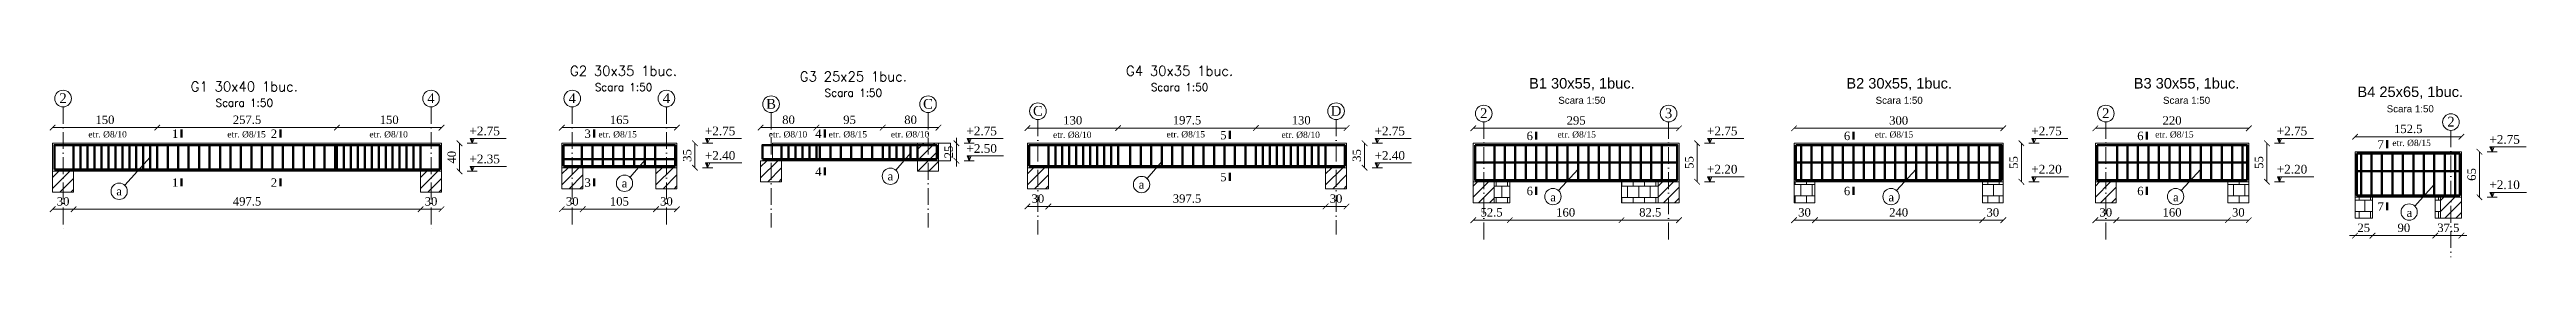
# Model space of a CAD drawing. Header units: millimetres. Extents: x 101328 to 154515, y -615720 to -604223.
# Drawn here: x 119003 to 154515, y -607106 to -604375 of the extents above; entities that cross this region are included whole.
import ezdxf
from ezdxf.enums import TextEntityAlignment as Align

# ---------------------------------------------------------------- set-up
doc = ezdxf.new("R2010")
doc.units = ezdxf.units.MM
doc.header["$PDMODE"] = 2
doc.header["$PDSIZE"] = 50
doc.linetypes.add('ACAD_ISO10W100', pattern=[18, 12, -3, 0, -3])
doc.layers.get('0').update_dxf_attribs({"lineweight": 15})
doc.layers.get('Defpoints').update_dxf_attribs({"color": 4})
for name, color, linetype, lineweight in [('Axe', 1, 'ACAD_ISO10W100', 18), ('Bucati element', 7, 'Continuous', 20), ('Cote', 7, 'Continuous', 18), ('FIER', 100, 'Continuous', 50), ('Otel etrieri', 6, 'Continuous', 50), ('Otel marca', 2, 'Continuous', 20), ('Sectiuni grinzi', 11, 'Continuous', 60)]:
    doc.layers.add(name, color=color, linetype=linetype, lineweight=lineweight)
doc.layers.add('Chenare foaie', color=254, linetype='Continuous', lineweight=15, plot=False)
doc.styles.add('arial r150', font='arial.ttf', dxfattribs={"height": 150})
doc.styles.add('cezar', font='times.ttf')
doc.styles.add('Roman Triplex', font='romant.shx')
doc.styles.add('WMF-Times New Roman0', font='times.ttf')
doc.dimstyles.new('Centimetri 50 cu virgula', dxfattribs={"dimtxt": 120, "dimasz": 80, "dimexe": 1, "dimexo": 1, "dimgap": 50, "dimtad": 1, "dimdec": 1, "dimlfac": 0.1, "dimzin": 12, "dimdsep": 46, "dimtxsty": 'WMF-Times New Roman0', "dimblk": 'ARCHTICK', "dimcen": 0, "dimse1": 1, "dimse2": 1, "dimclrd": 256, "dimclre": 256, "dimclrt": 256, "dimadec": 0, "dimazin": 3, "dimtp": 0.1, "dimtm": 0.1, "dimtfac": 0.71, "dimtdec": 1, "dimtix": 1, "dimtmove": 0, "dimatfit": 3, "dimfxl": 1, "dimlwd": -1, "dimlwe": -1, "dimarcsym": 0})
pattern_1 = [(0, (-6744.2, 17021.35), (0, 162.56), []), (90, (-6744.2, 17021.35), (-81.28, 162.56), [162.56, -162.56])]

msp = doc.modelspace()

# ---------------------------------------------------------------- texts
at = {"style": 'cezar'}
for s, p in [('etr. %%C8/10', (119835.42, -605396.46)), ('etr. %%C8/15', (121827.76, -605396.46)), ('etr. %%C8/10', (123864.76, -605396.46)), ('etr. %%C8/15', (127148.36, -605396.46)), ('etr. %%C8/10', (129590.67, -605396.46)), ('etr. %%C8/15', (130448.72, -605396.46)), ('etr. %%C8/10', (131340.67, -605396.46)), ('etr. %%C8/10', (133666.16, -605403.44)), ('etr. %%C8/15', (135293.68, -605396.46)), ('etr. %%C8/10', (136941.16, -605403.44)), ('etr. %%C8/15', (140898.03, -605398.82)), ('etr. %%C8/15', (145446.97, -605398.82)), ('etr. %%C8/15', (149466.82, -605398.82)), ('etr. %%C8/15', (152867.94, -605520.16))]:
    msp.add_text(s, height=90, dxfattribs=at).set_placement(p, align=Align.CENTER)
at = {"layer": 'Axe', "color": 0, "linetype": 'ByBlock', "style": 'WMF-Times New Roman0'}
for s, p in [('2', (119197.2, -604905.92)), ('4', (124472.2, -604905.92)), ('4', (126497.26, -604905.92)), ('4', (127847.26, -604905.92)), ('B', (129347.62, -604986.87)), ('C', (131597.62, -604986.87)), ('C', (133173.11, -605086.87)), ('D', (137448.11, -605086.87)), ('2', (139564.96, -605120.28)), ('3', (142214.96, -605120.28)), ('2', (148483.74, -605120.28)), ('2', (153431.97, -605241.61))]:
    msp.add_text(s, height=140, dxfattribs=at).set_placement(p, align=Align.CENTER)
at = {"layer": 'Bucati element', "color": 6, "style": 'Roman Triplex'}
for s, height, p in [('G2 30x35 1buc.', 140, (127232.47, -604445.11)), ('G4 30x35 1buc.', 140, (135204.1, -604445.11)), ('G1 30x40 1buc.', 140, (121795.29, -604669.02)), ('Scara 1:50', 110, (127232.47, -604678.39)), ('G3 25x25 1buc.', 140, (130527.75, -604526.06)), ('Scara 1:50', 110, (130527.75, -604759.34)), ('Scara 1:50', 110, (135204.1, -604678.39)), ('Scara 1:50', 110, (121795.29, -604902.3))]:
    msp.add_text(s, height=height, dxfattribs=at).set_placement(p, align=Align.MIDDLE_CENTER)
at = {"layer": 'Bucati element', "color": 3, "style": 'arial r150'}
for s, height, p in [('B1 30x55, 1buc.', 150, (140972.43, -604697.71)), ('B2 30x55, 1buc.', 150, (145521.37, -604697.71)), ('B3 30x55, 1buc.', 150, (149641.82, -604697.71)), ('B4 25x65, 1buc.', 150, (152848.9, -604819.05)), ('Scara 1:50', 100, (140972.43, -604915.99)), ('Scara 1:50', 100, (145521.37, -604915.99)), ('Scara 1:50', 100, (149641.82, -604915.99)), ('Scara 1:50', 100, (152848.9, -605037.33))]:
    msp.add_text(s, height=height, dxfattribs=at).set_placement(p, align=Align.CENTER)
at = {"layer": 'Cote', "ltscale": 1.5, "style": 'cezar'}
for s, p in [('+2.75', (125241.91, -605304.24)), ('+2.75', (128616.97, -605304.24)), ('+2.75', (132367.33, -605304.24)), ('+2.75', (138217.81, -605304.24)), ('+2.75', (142984.67, -605304.24)), ('+2.75', (147633.61, -605304.24)), ('+2.75', (151153.45, -605304.24)), ('+2.75', (154201.68, -605425.58)), ('+2.35', (125241.91, -605704.24)), ('+2.40', (128616.97, -605654.24)), ('+2.50', (132367.33, -605554.24)), ('+2.40', (138217.81, -605654.24)), ('+2.20', (142984.67, -605850.79)), ('+2.20', (147633.61, -605850.79)), ('+2.20', (151153.45, -605850.79)), ('+2.10', (154201.68, -606072.13))]:
    msp.add_text(s, height=125, dxfattribs=at).set_placement(p, align=Align.MIDDLE_CENTER)
at = {"layer": 'Otel marca', "style": 'WMF-Times New Roman0'}
for p in [(120001.49, -606165.25), (127246.52, -606051.02), (131058.42, -605951.02), (134658.9, -606069.75)]:
    msp.add_text('a', height=120, dxfattribs=at).set_placement(p, align=Align.MIDDLE_CENTER)
for p in [(140560.23, -606310.81), (145407.95, -606310.81), (149488.1, -606310.81), (152836.33, -606532.14)]:
    msp.add_text('a', height=120, dxfattribs=at).set_placement(p, align=Align.CENTER)
at = {"layer": 'Sectiuni grinzi', "style": 'cezar'}
for s, p in [('1', (120804.62, -605403.33)), ('2', (122220.75, -605403.33)), ('3', (126718.28, -605403.33)), ('4', (130025.78, -605403.33)), ('5', (135832.64, -605423.4)), ('6', (140225.53, -605434.49)), ('6', (144774.47, -605434.49)), ('6', (148979.94, -605434.49)), ('7', (152425.42, -605555.83)), ('4', (130025.78, -605944.2)), ('1', (120804.62, -606102.42)), ('2', (122220.75, -606102.42)), ('3', (126718.28, -606102.42)), ('5', (135832.64, -606023.12)), ('6', (140225.53, -606222.28)), ('6', (144774.47, -606222.28)), ('6', (148979.94, -606222.28)), ('7', (152425.42, -606443.61))]:
    msp.add_text(s, height=120, dxfattribs=at).set_placement(p, align=Align.CENTER)

# ---------------------------------------------------------------- blocks, each defined once
blk = doc.blocks.new('_ArchTick')
at = {"color": 0, "linetype": 'ByBlock', "const_width": 0.15}
blk.add_lwpolyline([(-0.5, -0.5), (0.5, 0.5)], dxfattribs=at)
blk = doc.blocks.new('*D7424')
at = {"layer": 'Cote', "ltscale": 1.5, "transparency": 16777216}
blk.add_line((119048, -606422), (119348, -606422), dxfattribs=at)
at = {"layer": 'Defpoints', "color": 0, "ltscale": 1.5, "transparency": 16777216}
for p in [(119048, -606180), (119348, -606180), (119348, -606422)]:
    blk.add_point(p, dxfattribs=at)
at = {"layer": 'Cote', "ltscale": 1.5, "transparency": 16777216, "xscale": 80, "yscale": 80, "zscale": 80, "rotation": 180}
blk.add_blockref('_ArchTick', (119048, -606422), dxfattribs=at)
at = {"layer": 'Cote', "ltscale": 1.5, "transparency": 16777216, "xscale": 80, "yscale": 80, "zscale": 80}
blk.add_blockref('_ArchTick', (119348, -606422), dxfattribs=at)
at = {"layer": 'Cote', "ltscale": 1.5, "transparency": 16777216, "insert": (119198, -606311), "char_height": 120, "attachment_point": 5, "style": 'WMF-Times New Roman0'}
blk.add_mtext('30', dxfattribs=at)
blk = doc.blocks.new('*D7425')
at = {"layer": 'Cote', "ltscale": 1.5, "transparency": 16777216}
blk.add_line((119348, -606422), (124323, -606422), dxfattribs=at)
at = {"layer": 'Defpoints', "color": 0, "ltscale": 1.5, "transparency": 16777216}
for p in [(119348, -606180), (124323, -606180), (124323, -606422)]:
    blk.add_point(p, dxfattribs=at)
at = {"layer": 'Cote', "ltscale": 1.5, "transparency": 16777216, "xscale": 80, "yscale": 80, "zscale": 80, "rotation": 180}
blk.add_blockref('_ArchTick', (119348, -606422), dxfattribs=at)
at = {"layer": 'Cote', "ltscale": 1.5, "transparency": 16777216, "xscale": 80, "yscale": 80, "zscale": 80}
blk.add_blockref('_ArchTick', (124323, -606422), dxfattribs=at)
at = {"layer": 'Cote', "ltscale": 1.5, "transparency": 16777216, "insert": (121835, -606311), "char_height": 120, "attachment_point": 5, "style": 'WMF-Times New Roman0'}
blk.add_mtext('497.5', dxfattribs=at)
blk = doc.blocks.new('*D7426')
at = {"layer": 'Cote', "ltscale": 1.5, "transparency": 16777216}
blk.add_line((124323, -606422), (124623, -606422), dxfattribs=at)
at = {"layer": 'Defpoints', "color": 0, "ltscale": 1.5, "transparency": 16777216}
for p in [(124323, -606180), (124623, -606180), (124623, -606422)]:
    blk.add_point(p, dxfattribs=at)
at = {"layer": 'Cote', "ltscale": 1.5, "transparency": 16777216, "xscale": 80, "yscale": 80, "zscale": 80, "rotation": 180}
blk.add_blockref('_ArchTick', (124323, -606422), dxfattribs=at)
at = {"layer": 'Cote', "ltscale": 1.5, "transparency": 16777216, "xscale": 80, "yscale": 80, "zscale": 80}
blk.add_blockref('_ArchTick', (124623, -606422), dxfattribs=at)
at = {"layer": 'Cote', "ltscale": 1.5, "transparency": 16777216, "insert": (124473, -606311), "char_height": 120, "attachment_point": 5, "style": 'WMF-Times New Roman0'}
blk.add_mtext('30', dxfattribs=at)
blk = doc.blocks.new('*D7427')
at = {"layer": 'Cote', "ltscale": 1.5, "transparency": 16777216}
blk.add_line((119048, -605256), (120548, -605256), dxfattribs=at)
at = {"layer": 'Defpoints', "color": 0, "ltscale": 1.5, "transparency": 16777216}
for p in [(120548, -605256), (119048, -605480), (120548, -605480)]:
    blk.add_point(p, dxfattribs=at)
at = {"layer": 'Cote', "ltscale": 1.5, "transparency": 16777216, "xscale": 80, "yscale": 80, "zscale": 80, "rotation": 180}
blk.add_blockref('_ArchTick', (119048, -605256), dxfattribs=at)
at = {"layer": 'Cote', "ltscale": 1.5, "transparency": 16777216, "xscale": 80, "yscale": 80, "zscale": 80}
blk.add_blockref('_ArchTick', (120548, -605256), dxfattribs=at)
at = {"layer": 'Cote', "ltscale": 1.5, "transparency": 16777216, "insert": (119798, -605145), "char_height": 120, "attachment_point": 5, "style": 'WMF-Times New Roman0'}
blk.add_mtext('150', dxfattribs=at)
blk = doc.blocks.new('*D7428')
at = {"layer": 'Cote', "ltscale": 1.5, "transparency": 16777216}
blk.add_line((120548, -605256), (123123, -605256), dxfattribs=at)
at = {"layer": 'Defpoints', "color": 0, "ltscale": 1.5, "transparency": 16777216}
for p in [(123123, -605256), (120548, -605480), (123123, -605480)]:
    blk.add_point(p, dxfattribs=at)
at = {"layer": 'Cote', "ltscale": 1.5, "transparency": 16777216, "xscale": 80, "yscale": 80, "zscale": 80, "rotation": 180}
blk.add_blockref('_ArchTick', (120548, -605256), dxfattribs=at)
at = {"layer": 'Cote', "ltscale": 1.5, "transparency": 16777216, "xscale": 80, "yscale": 80, "zscale": 80}
blk.add_blockref('_ArchTick', (123123, -605256), dxfattribs=at)
at = {"layer": 'Cote', "ltscale": 1.5, "transparency": 16777216, "insert": (121835, -605145), "char_height": 120, "attachment_point": 5, "style": 'WMF-Times New Roman0'}
blk.add_mtext('257.5', dxfattribs=at)
blk = doc.blocks.new('*D7429')
at = {"layer": 'Cote', "ltscale": 1.5, "transparency": 16777216}
blk.add_line((123123, -605256), (124623, -605256), dxfattribs=at)
at = {"layer": 'Defpoints', "color": 0, "ltscale": 1.5, "transparency": 16777216}
for p in [(124623, -605256), (123123, -605480), (124623, -605480)]:
    blk.add_point(p, dxfattribs=at)
at = {"layer": 'Cote', "ltscale": 1.5, "transparency": 16777216, "xscale": 80, "yscale": 80, "zscale": 80, "rotation": 180}
blk.add_blockref('_ArchTick', (123123, -605256), dxfattribs=at)
at = {"layer": 'Cote', "ltscale": 1.5, "transparency": 16777216, "xscale": 80, "yscale": 80, "zscale": 80}
blk.add_blockref('_ArchTick', (124623, -605256), dxfattribs=at)
at = {"layer": 'Cote', "ltscale": 1.5, "transparency": 16777216, "insert": (123873, -605145), "char_height": 120, "attachment_point": 5, "style": 'WMF-Times New Roman0'}
blk.add_mtext('150', dxfattribs=at)
blk = doc.blocks.new('*D7433')
at = {"layer": 'Cote', "ltscale": 1.5, "transparency": 16777216}
blk.add_line((124881, -605480), (124881, -605880), dxfattribs=at)
at = {"layer": 'Defpoints', "color": 0, "ltscale": 1.5, "transparency": 16777216}
for p in [(124623, -605480), (124881, -605880), (125136, -605880)]:
    blk.add_point(p, dxfattribs=at)
at = {"layer": 'Cote', "ltscale": 1.5, "transparency": 16777216, "xscale": 80, "yscale": 80, "zscale": 80}
for p, rotation in [((124881, -605480), 90), ((124881, -605880), 270)]:
    blk.add_blockref('_ArchTick', p, dxfattribs=dict(at, rotation=rotation))
at = {"layer": 'Cote', "ltscale": 1.5, "transparency": 16777216, "insert": (124770, -605680), "char_height": 120, "attachment_point": 5, "rotation": 90, "style": 'WMF-Times New Roman0'}
blk.add_mtext('40', dxfattribs=at)
blk = doc.blocks.new('*D7444')
at = {"layer": 'Cote', "ltscale": 1.5, "transparency": 16777216}
blk.add_line((128256, -605480), (128256, -605830), dxfattribs=at)
at = {"layer": 'Defpoints', "color": 0, "ltscale": 1.5, "transparency": 16777216}
for p in [(127998, -605480), (128256, -605830), (128511, -605830)]:
    blk.add_point(p, dxfattribs=at)
at = {"layer": 'Cote', "ltscale": 1.5, "transparency": 16777216, "xscale": 80, "yscale": 80, "zscale": 80}
for p, rotation in [((128256, -605480), 90), ((128256, -605830), 270)]:
    blk.add_blockref('_ArchTick', p, dxfattribs=dict(at, rotation=rotation))
at = {"layer": 'Cote', "ltscale": 1.5, "transparency": 16777216, "insert": (128145, -605655), "char_height": 120, "attachment_point": 5, "rotation": 90, "style": 'WMF-Times New Roman0'}
blk.add_mtext('35', dxfattribs=at)
blk = doc.blocks.new('*D7445')
at = {"layer": 'Cote', "ltscale": 1.5, "transparency": 16777216}
blk.add_line((126348, -605256), (127998, -605256), dxfattribs=at)
at = {"layer": 'Defpoints', "color": 0, "ltscale": 1.5, "transparency": 16777216}
for p in [(127998, -605256), (126348, -605480), (127998, -605480)]:
    blk.add_point(p, dxfattribs=at)
at = {"layer": 'Cote', "ltscale": 1.5, "transparency": 16777216, "xscale": 80, "yscale": 80, "zscale": 80, "rotation": 180}
blk.add_blockref('_ArchTick', (126348, -605256), dxfattribs=at)
at = {"layer": 'Cote', "ltscale": 1.5, "transparency": 16777216, "xscale": 80, "yscale": 80, "zscale": 80}
blk.add_blockref('_ArchTick', (127998, -605256), dxfattribs=at)
at = {"layer": 'Cote', "ltscale": 1.5, "transparency": 16777216, "insert": (127173, -605145), "char_height": 120, "attachment_point": 5, "style": 'WMF-Times New Roman0'}
blk.add_mtext('165', dxfattribs=at)
blk = doc.blocks.new('*D7430')
at = {"layer": 'Cote', "ltscale": 1.5, "transparency": 16777216}
blk.add_line((126348, -606422), (126648, -606422), dxfattribs=at)
at = {"layer": 'Defpoints', "color": 0, "ltscale": 1.5, "transparency": 16777216}
for p in [(126348, -606130), (126648, -606130), (126648, -606422)]:
    blk.add_point(p, dxfattribs=at)
at = {"layer": 'Cote', "ltscale": 1.5, "transparency": 16777216, "xscale": 80, "yscale": 80, "zscale": 80, "rotation": 180}
blk.add_blockref('_ArchTick', (126348, -606422), dxfattribs=at)
at = {"layer": 'Cote', "ltscale": 1.5, "transparency": 16777216, "xscale": 80, "yscale": 80, "zscale": 80}
blk.add_blockref('_ArchTick', (126648, -606422), dxfattribs=at)
at = {"layer": 'Cote', "ltscale": 1.5, "transparency": 16777216, "insert": (126498, -606311), "char_height": 120, "attachment_point": 5, "style": 'WMF-Times New Roman0'}
blk.add_mtext('30', dxfattribs=at)
blk = doc.blocks.new('*D7431')
at = {"layer": 'Cote', "ltscale": 1.5, "transparency": 16777216}
blk.add_line((126648, -606422), (127698, -606422), dxfattribs=at)
at = {"layer": 'Defpoints', "color": 0, "ltscale": 1.5, "transparency": 16777216}
for p in [(126648, -606130), (127698, -606130), (127698, -606422)]:
    blk.add_point(p, dxfattribs=at)
at = {"layer": 'Cote', "ltscale": 1.5, "transparency": 16777216, "xscale": 80, "yscale": 80, "zscale": 80, "rotation": 180}
blk.add_blockref('_ArchTick', (126648, -606422), dxfattribs=at)
at = {"layer": 'Cote', "ltscale": 1.5, "transparency": 16777216, "xscale": 80, "yscale": 80, "zscale": 80}
blk.add_blockref('_ArchTick', (127698, -606422), dxfattribs=at)
at = {"layer": 'Cote', "ltscale": 1.5, "transparency": 16777216, "insert": (127173, -606311), "char_height": 120, "attachment_point": 5, "style": 'WMF-Times New Roman0'}
blk.add_mtext('105', dxfattribs=at)
blk = doc.blocks.new('*D7432')
at = {"layer": 'Cote', "ltscale": 1.5, "transparency": 16777216}
blk.add_line((127698, -606422), (127998, -606422), dxfattribs=at)
at = {"layer": 'Defpoints', "color": 0, "ltscale": 1.5, "transparency": 16777216}
for p in [(127698, -606130), (127998, -606130), (127998, -606422)]:
    blk.add_point(p, dxfattribs=at)
at = {"layer": 'Cote', "ltscale": 1.5, "transparency": 16777216, "xscale": 80, "yscale": 80, "zscale": 80, "rotation": 180}
blk.add_blockref('_ArchTick', (127698, -606422), dxfattribs=at)
at = {"layer": 'Cote', "ltscale": 1.5, "transparency": 16777216, "xscale": 80, "yscale": 80, "zscale": 80}
blk.add_blockref('_ArchTick', (127998, -606422), dxfattribs=at)
at = {"layer": 'Cote', "ltscale": 1.5, "transparency": 16777216, "insert": (127848, -606311), "char_height": 120, "attachment_point": 5, "style": 'WMF-Times New Roman0'}
blk.add_mtext('30', dxfattribs=at)
blk = doc.blocks.new('*D7456')
at = {"layer": 'Cote', "ltscale": 1.5, "transparency": 16777216}
blk.add_line((129198, -605256), (129998, -605256), dxfattribs=at)
at = {"layer": 'Defpoints', "color": 0, "ltscale": 1.5, "transparency": 16777216}
for p in [(129998, -605256), (129198, -605480), (129998, -605480)]:
    blk.add_point(p, dxfattribs=at)
at = {"layer": 'Cote', "ltscale": 1.5, "transparency": 16777216, "xscale": 80, "yscale": 80, "zscale": 80, "rotation": 180}
blk.add_blockref('_ArchTick', (129198, -605256), dxfattribs=at)
at = {"layer": 'Cote', "ltscale": 1.5, "transparency": 16777216, "xscale": 80, "yscale": 80, "zscale": 80}
blk.add_blockref('_ArchTick', (129998, -605256), dxfattribs=at)
at = {"layer": 'Cote', "ltscale": 1.5, "transparency": 16777216, "insert": (129598, -605145), "char_height": 120, "attachment_point": 5, "style": 'WMF-Times New Roman0'}
blk.add_mtext('80', dxfattribs=at)
blk = doc.blocks.new('*D7457')
at = {"layer": 'Cote', "ltscale": 1.5, "transparency": 16777216}
blk.add_line((129998, -605256), (130948, -605256), dxfattribs=at)
at = {"layer": 'Defpoints', "color": 0, "ltscale": 1.5, "transparency": 16777216}
for p in [(130948, -605256), (129998, -605480), (130948, -605480)]:
    blk.add_point(p, dxfattribs=at)
at = {"layer": 'Cote', "ltscale": 1.5, "transparency": 16777216, "xscale": 80, "yscale": 80, "zscale": 80, "rotation": 180}
blk.add_blockref('_ArchTick', (129998, -605256), dxfattribs=at)
at = {"layer": 'Cote', "ltscale": 1.5, "transparency": 16777216, "xscale": 80, "yscale": 80, "zscale": 80}
blk.add_blockref('_ArchTick', (130948, -605256), dxfattribs=at)
at = {"layer": 'Cote', "ltscale": 1.5, "transparency": 16777216, "insert": (130473, -605145), "char_height": 120, "attachment_point": 5, "style": 'WMF-Times New Roman0'}
blk.add_mtext('95', dxfattribs=at)
blk = doc.blocks.new('*D7458')
at = {"layer": 'Cote', "ltscale": 1.5, "transparency": 16777216}
blk.add_line((130948, -605256), (131748, -605256), dxfattribs=at)
at = {"layer": 'Defpoints', "color": 0, "ltscale": 1.5, "transparency": 16777216}
for p in [(131748, -605256), (130948, -605480), (131748, -605480)]:
    blk.add_point(p, dxfattribs=at)
at = {"layer": 'Cote', "ltscale": 1.5, "transparency": 16777216, "xscale": 80, "yscale": 80, "zscale": 80, "rotation": 180}
blk.add_blockref('_ArchTick', (130948, -605256), dxfattribs=at)
at = {"layer": 'Cote', "ltscale": 1.5, "transparency": 16777216, "xscale": 80, "yscale": 80, "zscale": 80}
blk.add_blockref('_ArchTick', (131748, -605256), dxfattribs=at)
at = {"layer": 'Cote', "ltscale": 1.5, "transparency": 16777216, "insert": (131348, -605145), "char_height": 120, "attachment_point": 5, "style": 'WMF-Times New Roman0'}
blk.add_mtext('80', dxfattribs=at)
blk = doc.blocks.new('*D7497')
at = {"layer": 'Cote', "ltscale": 1.5, "transparency": 16777216}
for p, q in [((132006, -605480), (132006, -605400)), ((132006, -605480), (132006, -605730)), ((132006, -605730), (132006, -605810))]:
    blk.add_line(p, q, dxfattribs=at)
at = {"layer": 'Defpoints', "color": 0, "ltscale": 1.5, "transparency": 16777216}
for p in [(131748, -605480), (132006, -605730), (132261, -605730)]:
    blk.add_point(p, dxfattribs=at)
at = {"layer": 'Cote', "ltscale": 1.5, "transparency": 16777216, "xscale": 80, "yscale": 80, "zscale": 80}
for p, rotation in [((132006, -605480), 270), ((132006, -605730), 90)]:
    blk.add_blockref('_ArchTick', p, dxfattribs=dict(at, rotation=rotation))
at = {"layer": 'Cote', "ltscale": 1.5, "transparency": 16777216, "insert": (131895, -605605), "char_height": 120, "attachment_point": 5, "rotation": 90, "style": 'WMF-Times New Roman0'}
blk.add_mtext('25', dxfattribs=at)
blk = doc.blocks.new('*D7498')
at = {"layer": 'Cote', "ltscale": 1.5, "transparency": 16777216}
blk.add_line((133023, -606383), (133323, -606383), dxfattribs=at)
at = {"layer": 'Defpoints', "color": 0, "ltscale": 1.5, "transparency": 16777216}
for p in [(133023, -606130), (133323, -606130), (133323, -606383)]:
    blk.add_point(p, dxfattribs=at)
at = {"layer": 'Cote', "ltscale": 1.5, "transparency": 16777216, "xscale": 80, "yscale": 80, "zscale": 80, "rotation": 180}
blk.add_blockref('_ArchTick', (133023, -606383), dxfattribs=at)
at = {"layer": 'Cote', "ltscale": 1.5, "transparency": 16777216, "xscale": 80, "yscale": 80, "zscale": 80}
blk.add_blockref('_ArchTick', (133323, -606383), dxfattribs=at)
at = {"layer": 'Cote', "ltscale": 1.5, "transparency": 16777216, "insert": (133173, -606272), "char_height": 120, "attachment_point": 5, "style": 'WMF-Times New Roman0'}
blk.add_mtext('30', dxfattribs=at)
blk = doc.blocks.new('*D7499')
at = {"layer": 'Cote', "ltscale": 1.5, "transparency": 16777216}
blk.add_line((133323, -606383), (137298, -606383), dxfattribs=at)
at = {"layer": 'Defpoints', "color": 0, "ltscale": 1.5, "transparency": 16777216}
for p in [(133323, -606130), (137298, -606130), (137298, -606383)]:
    blk.add_point(p, dxfattribs=at)
at = {"layer": 'Cote', "ltscale": 1.5, "transparency": 16777216, "xscale": 80, "yscale": 80, "zscale": 80, "rotation": 180}
blk.add_blockref('_ArchTick', (133323, -606383), dxfattribs=at)
at = {"layer": 'Cote', "ltscale": 1.5, "transparency": 16777216, "xscale": 80, "yscale": 80, "zscale": 80}
blk.add_blockref('_ArchTick', (137298, -606383), dxfattribs=at)
at = {"layer": 'Cote', "ltscale": 1.5, "transparency": 16777216, "insert": (135311, -606272), "char_height": 120, "attachment_point": 5, "style": 'WMF-Times New Roman0'}
blk.add_mtext('397.5', dxfattribs=at)
blk = doc.blocks.new('*D7500')
at = {"layer": 'Cote', "ltscale": 1.5, "transparency": 16777216}
blk.add_line((137298, -606383), (137598, -606383), dxfattribs=at)
at = {"layer": 'Defpoints', "color": 0, "ltscale": 1.5, "transparency": 16777216}
for p in [(137298, -606130), (137598, -606130), (137598, -606383)]:
    blk.add_point(p, dxfattribs=at)
at = {"layer": 'Cote', "ltscale": 1.5, "transparency": 16777216, "xscale": 80, "yscale": 80, "zscale": 80, "rotation": 180}
blk.add_blockref('_ArchTick', (137298, -606383), dxfattribs=at)
at = {"layer": 'Cote', "ltscale": 1.5, "transparency": 16777216, "xscale": 80, "yscale": 80, "zscale": 80}
blk.add_blockref('_ArchTick', (137598, -606383), dxfattribs=at)
at = {"layer": 'Cote', "ltscale": 1.5, "transparency": 16777216, "insert": (137448, -606272), "char_height": 120, "attachment_point": 5, "style": 'WMF-Times New Roman0'}
blk.add_mtext('30', dxfattribs=at)
blk = doc.blocks.new('*D7509')
at = {"layer": 'Cote', "ltscale": 1.5, "transparency": 16777216}
blk.add_line((133023, -605263), (134323, -605263), dxfattribs=at)
at = {"layer": 'Defpoints', "color": 0, "ltscale": 1.5, "transparency": 16777216}
for p in [(134323, -605263), (133023, -605480), (134323, -605480)]:
    blk.add_point(p, dxfattribs=at)
at = {"layer": 'Cote', "ltscale": 1.5, "transparency": 16777216, "xscale": 80, "yscale": 80, "zscale": 80, "rotation": 180}
blk.add_blockref('_ArchTick', (133023, -605263), dxfattribs=at)
at = {"layer": 'Cote', "ltscale": 1.5, "transparency": 16777216, "xscale": 80, "yscale": 80, "zscale": 80}
blk.add_blockref('_ArchTick', (134323, -605263), dxfattribs=at)
at = {"layer": 'Cote', "ltscale": 1.5, "transparency": 16777216, "insert": (133673, -605152), "char_height": 120, "attachment_point": 5, "style": 'WMF-Times New Roman0'}
blk.add_mtext('130', dxfattribs=at)
blk = doc.blocks.new('*D7510')
at = {"layer": 'Cote', "ltscale": 1.5, "transparency": 16777216}
blk.add_line((134323, -605263), (136298, -605263), dxfattribs=at)
at = {"layer": 'Defpoints', "color": 0, "ltscale": 1.5, "transparency": 16777216}
for p in [(136298, -605263), (134323, -605480), (136298, -605480)]:
    blk.add_point(p, dxfattribs=at)
at = {"layer": 'Cote', "ltscale": 1.5, "transparency": 16777216, "xscale": 80, "yscale": 80, "zscale": 80, "rotation": 180}
blk.add_blockref('_ArchTick', (134323, -605263), dxfattribs=at)
at = {"layer": 'Cote', "ltscale": 1.5, "transparency": 16777216, "xscale": 80, "yscale": 80, "zscale": 80}
blk.add_blockref('_ArchTick', (136298, -605263), dxfattribs=at)
at = {"layer": 'Cote', "ltscale": 1.5, "transparency": 16777216, "insert": (135311, -605152), "char_height": 120, "attachment_point": 5, "style": 'WMF-Times New Roman0'}
blk.add_mtext('197.5', dxfattribs=at)
blk = doc.blocks.new('*D7511')
at = {"layer": 'Cote', "ltscale": 1.5, "transparency": 16777216}
blk.add_line((136298, -605263), (137598, -605263), dxfattribs=at)
at = {"layer": 'Defpoints', "color": 0, "ltscale": 1.5, "transparency": 16777216}
for p in [(137598, -605263), (136298, -605480), (137598, -605480)]:
    blk.add_point(p, dxfattribs=at)
at = {"layer": 'Cote', "ltscale": 1.5, "transparency": 16777216, "xscale": 80, "yscale": 80, "zscale": 80, "rotation": 180}
blk.add_blockref('_ArchTick', (136298, -605263), dxfattribs=at)
at = {"layer": 'Cote', "ltscale": 1.5, "transparency": 16777216, "xscale": 80, "yscale": 80, "zscale": 80}
blk.add_blockref('_ArchTick', (137598, -605263), dxfattribs=at)
at = {"layer": 'Cote', "ltscale": 1.5, "transparency": 16777216, "insert": (136948, -605152), "char_height": 120, "attachment_point": 5, "style": 'WMF-Times New Roman0'}
blk.add_mtext('130', dxfattribs=at)
blk = doc.blocks.new('*D7491')
at = {"layer": 'Cote', "ltscale": 1.5, "transparency": 16777216}
blk.add_line((137857, -605480), (137857, -605830), dxfattribs=at)
at = {"layer": 'Defpoints', "color": 0, "ltscale": 1.5, "transparency": 16777216}
for p in [(137598, -605480), (137857, -605830), (138112, -605830)]:
    blk.add_point(p, dxfattribs=at)
at = {"layer": 'Cote', "ltscale": 1.5, "transparency": 16777216, "xscale": 80, "yscale": 80, "zscale": 80}
for p, rotation in [((137857, -605480), 90), ((137857, -605830), 270)]:
    blk.add_blockref('_ArchTick', p, dxfattribs=dict(at, rotation=rotation))
at = {"layer": 'Cote', "ltscale": 1.5, "transparency": 16777216, "insert": (137746, -605655), "char_height": 120, "attachment_point": 5, "rotation": 90, "style": 'WMF-Times New Roman0'}
blk.add_mtext('35', dxfattribs=at)
blk = doc.blocks.new('*D7492')
at = {"layer": 'Cote', "ltscale": 1.5, "transparency": 16777216}
blk.add_line((142624, -605480), (142624, -606030), dxfattribs=at)
at = {"layer": 'Defpoints', "color": 0, "ltscale": 1.5, "transparency": 16777216}
for p in [(142365, -605480), (142624, -606030), (142878, -606030)]:
    blk.add_point(p, dxfattribs=at)
at = {"layer": 'Cote', "ltscale": 1.5, "transparency": 16777216, "xscale": 80, "yscale": 80, "zscale": 80}
for p, rotation in [((142624, -605480), 90), ((142624, -606030), 270)]:
    blk.add_blockref('_ArchTick', p, dxfattribs=dict(at, rotation=rotation))
at = {"layer": 'Cote', "ltscale": 1.5, "transparency": 16777216, "insert": (142513, -605755), "char_height": 120, "attachment_point": 5, "rotation": 90, "style": 'WMF-Times New Roman0'}
blk.add_mtext('55', dxfattribs=at)
blk = doc.blocks.new('*D7493')
at = {"layer": 'Cote', "ltscale": 1.5, "transparency": 16777216}
blk.add_line((139415, -605266), (142365, -605266), dxfattribs=at)
at = {"layer": 'Defpoints', "color": 0, "ltscale": 1.5, "transparency": 16777216}
for p in [(142365, -605266), (139415, -605480), (142365, -605480)]:
    blk.add_point(p, dxfattribs=at)
at = {"layer": 'Cote', "ltscale": 1.5, "transparency": 16777216, "xscale": 80, "yscale": 80, "zscale": 80, "rotation": 180}
blk.add_blockref('_ArchTick', (139415, -605266), dxfattribs=at)
at = {"layer": 'Cote', "ltscale": 1.5, "transparency": 16777216, "xscale": 80, "yscale": 80, "zscale": 80}
blk.add_blockref('_ArchTick', (142365, -605266), dxfattribs=at)
at = {"layer": 'Cote', "ltscale": 1.5, "transparency": 16777216, "insert": (140890, -605154), "char_height": 120, "attachment_point": 5, "style": 'WMF-Times New Roman0'}
blk.add_mtext('295', dxfattribs=at)
blk = doc.blocks.new('*D7494')
at = {"layer": 'Cote', "ltscale": 1.5, "transparency": 16777216}
blk.add_line((139415, -606579), (139940, -606579), dxfattribs=at)
at = {"layer": 'Defpoints', "color": 0, "ltscale": 1.5, "transparency": 16777216}
for p in [(139415, -606330), (139940, -606330), (139940, -606579)]:
    blk.add_point(p, dxfattribs=at)
at = {"layer": 'Cote', "ltscale": 1.5, "transparency": 16777216, "xscale": 80, "yscale": 80, "zscale": 80, "rotation": 180}
blk.add_blockref('_ArchTick', (139415, -606579), dxfattribs=at)
at = {"layer": 'Cote', "ltscale": 1.5, "transparency": 16777216, "xscale": 80, "yscale": 80, "zscale": 80}
blk.add_blockref('_ArchTick', (139940, -606579), dxfattribs=at)
at = {"layer": 'Cote', "ltscale": 1.5, "transparency": 16777216, "insert": (139678, -606468), "char_height": 120, "attachment_point": 5, "style": 'WMF-Times New Roman0'}
blk.add_mtext('52.5', dxfattribs=at)
blk = doc.blocks.new('*D7495')
at = {"layer": 'Cote', "ltscale": 1.5, "transparency": 16777216}
blk.add_line((139940, -606579), (141540, -606579), dxfattribs=at)
at = {"layer": 'Defpoints', "color": 0, "ltscale": 1.5, "transparency": 16777216}
for p in [(139940, -606330), (141540, -606330), (141540, -606579)]:
    blk.add_point(p, dxfattribs=at)
at = {"layer": 'Cote', "ltscale": 1.5, "transparency": 16777216, "xscale": 80, "yscale": 80, "zscale": 80, "rotation": 180}
blk.add_blockref('_ArchTick', (139940, -606579), dxfattribs=at)
at = {"layer": 'Cote', "ltscale": 1.5, "transparency": 16777216, "xscale": 80, "yscale": 80, "zscale": 80}
blk.add_blockref('_ArchTick', (141540, -606579), dxfattribs=at)
at = {"layer": 'Cote', "ltscale": 1.5, "transparency": 16777216, "insert": (140740, -606468), "char_height": 120, "attachment_point": 5, "style": 'WMF-Times New Roman0'}
blk.add_mtext('160', dxfattribs=at)
blk = doc.blocks.new('*D7496')
at = {"layer": 'Cote', "ltscale": 1.5, "transparency": 16777216}
blk.add_line((141540, -606579), (142365, -606579), dxfattribs=at)
at = {"layer": 'Defpoints', "color": 0, "ltscale": 1.5, "transparency": 16777216}
for p in [(141540, -606330), (142365, -606330), (142365, -606579)]:
    blk.add_point(p, dxfattribs=at)
at = {"layer": 'Cote', "ltscale": 1.5, "transparency": 16777216, "xscale": 80, "yscale": 80, "zscale": 80, "rotation": 180}
blk.add_blockref('_ArchTick', (141540, -606579), dxfattribs=at)
at = {"layer": 'Cote', "ltscale": 1.5, "transparency": 16777216, "xscale": 80, "yscale": 80, "zscale": 80}
blk.add_blockref('_ArchTick', (142365, -606579), dxfattribs=at)
at = {"layer": 'Cote', "ltscale": 1.5, "transparency": 16777216, "insert": (141953, -606468), "char_height": 120, "attachment_point": 5, "style": 'WMF-Times New Roman0'}
blk.add_mtext('82.5', dxfattribs=at)
blk = doc.blocks.new('50')
at = {"ltscale": 1.5}
blk.add_line((0, 0), (0, 500), dxfattribs=at)
blk = doc.blocks.new('*D7501')
at = {"layer": 'Cote', "ltscale": 1.5, "transparency": 16777216}
blk.add_line((147273, -605480), (147273, -606030), dxfattribs=at)
at = {"layer": 'Defpoints', "color": 0, "ltscale": 1.5, "transparency": 16777216}
for p in [(147014, -605480), (147273, -606030), (147527, -606030)]:
    blk.add_point(p, dxfattribs=at)
at = {"layer": 'Cote', "ltscale": 1.5, "transparency": 16777216, "xscale": 80, "yscale": 80, "zscale": 80}
for p, rotation in [((147273, -605480), 90), ((147273, -606030), 270)]:
    blk.add_blockref('_ArchTick', p, dxfattribs=dict(at, rotation=rotation))
at = {"layer": 'Cote', "ltscale": 1.5, "transparency": 16777216, "insert": (147162, -605755), "char_height": 120, "attachment_point": 5, "rotation": 90, "style": 'WMF-Times New Roman0'}
blk.add_mtext('55', dxfattribs=at)
blk = doc.blocks.new('*D7502')
at = {"layer": 'Cote', "ltscale": 1.5, "transparency": 16777216}
blk.add_line((144014, -605266), (147014, -605266), dxfattribs=at)
at = {"layer": 'Defpoints', "color": 0, "ltscale": 1.5, "transparency": 16777216}
for p in [(147014, -605266), (144014, -605480), (147014, -605480)]:
    blk.add_point(p, dxfattribs=at)
at = {"layer": 'Cote', "ltscale": 1.5, "transparency": 16777216, "xscale": 80, "yscale": 80, "zscale": 80, "rotation": 180}
blk.add_blockref('_ArchTick', (144014, -605266), dxfattribs=at)
at = {"layer": 'Cote', "ltscale": 1.5, "transparency": 16777216, "xscale": 80, "yscale": 80, "zscale": 80}
blk.add_blockref('_ArchTick', (147014, -605266), dxfattribs=at)
at = {"layer": 'Cote', "ltscale": 1.5, "transparency": 16777216, "insert": (145514, -605155), "char_height": 120, "attachment_point": 5, "style": 'WMF-Times New Roman0'}
blk.add_mtext('300', dxfattribs=at)
blk = doc.blocks.new('*D7503')
at = {"layer": 'Cote', "ltscale": 1.5, "transparency": 16777216}
blk.add_line((144014, -606579), (144314, -606579), dxfattribs=at)
at = {"layer": 'Defpoints', "color": 0, "ltscale": 1.5, "transparency": 16777216}
for p in [(144014, -606330), (144314, -606330), (144314, -606579)]:
    blk.add_point(p, dxfattribs=at)
at = {"layer": 'Cote', "ltscale": 1.5, "transparency": 16777216, "xscale": 80, "yscale": 80, "zscale": 80, "rotation": 180}
blk.add_blockref('_ArchTick', (144014, -606579), dxfattribs=at)
at = {"layer": 'Cote', "ltscale": 1.5, "transparency": 16777216, "xscale": 80, "yscale": 80, "zscale": 80}
blk.add_blockref('_ArchTick', (144314, -606579), dxfattribs=at)
at = {"layer": 'Cote', "ltscale": 1.5, "transparency": 16777216, "insert": (144164, -606468), "char_height": 120, "attachment_point": 5, "style": 'WMF-Times New Roman0'}
blk.add_mtext('30', dxfattribs=at)
blk = doc.blocks.new('*D7504')
at = {"layer": 'Cote', "ltscale": 1.5, "transparency": 16777216}
blk.add_line((144314, -606579), (146714, -606579), dxfattribs=at)
at = {"layer": 'Defpoints', "color": 0, "ltscale": 1.5, "transparency": 16777216}
for p in [(144314, -606330), (146714, -606330), (146714, -606579)]:
    blk.add_point(p, dxfattribs=at)
at = {"layer": 'Cote', "ltscale": 1.5, "transparency": 16777216, "xscale": 80, "yscale": 80, "zscale": 80, "rotation": 180}
blk.add_blockref('_ArchTick', (144314, -606579), dxfattribs=at)
at = {"layer": 'Cote', "ltscale": 1.5, "transparency": 16777216, "xscale": 80, "yscale": 80, "zscale": 80}
blk.add_blockref('_ArchTick', (146714, -606579), dxfattribs=at)
at = {"layer": 'Cote', "ltscale": 1.5, "transparency": 16777216, "insert": (145514, -606468), "char_height": 120, "attachment_point": 5, "style": 'WMF-Times New Roman0'}
blk.add_mtext('240', dxfattribs=at)
blk = doc.blocks.new('*D7505')
at = {"layer": 'Cote', "ltscale": 1.5, "transparency": 16777216}
blk.add_line((146714, -606579), (147014, -606579), dxfattribs=at)
at = {"layer": 'Defpoints', "color": 0, "ltscale": 1.5, "transparency": 16777216}
for p in [(146714, -606330), (147014, -606330), (147014, -606579)]:
    blk.add_point(p, dxfattribs=at)
at = {"layer": 'Cote', "ltscale": 1.5, "transparency": 16777216, "xscale": 80, "yscale": 80, "zscale": 80, "rotation": 180}
blk.add_blockref('_ArchTick', (146714, -606579), dxfattribs=at)
at = {"layer": 'Cote', "ltscale": 1.5, "transparency": 16777216, "xscale": 80, "yscale": 80, "zscale": 80}
blk.add_blockref('_ArchTick', (147014, -606579), dxfattribs=at)
at = {"layer": 'Cote', "ltscale": 1.5, "transparency": 16777216, "insert": (146864, -606468), "char_height": 120, "attachment_point": 5, "style": 'WMF-Times New Roman0'}
blk.add_mtext('30', dxfattribs=at)
blk = doc.blocks.new('*D7475')
at = {"layer": 'Cote', "ltscale": 1.5, "transparency": 16777216}
blk.add_line((150793, -605480), (150793, -606030), dxfattribs=at)
at = {"layer": 'Defpoints', "color": 0, "ltscale": 1.5, "transparency": 16777216}
for p in [(150534, -605480), (150793, -606030), (151047, -606030)]:
    blk.add_point(p, dxfattribs=at)
at = {"layer": 'Cote', "ltscale": 1.5, "transparency": 16777216, "xscale": 80, "yscale": 80, "zscale": 80}
for p, rotation in [((150793, -605480), 90), ((150793, -606030), 270)]:
    blk.add_blockref('_ArchTick', p, dxfattribs=dict(at, rotation=rotation))
at = {"layer": 'Cote', "ltscale": 1.5, "transparency": 16777216, "insert": (150681, -605755), "char_height": 120, "attachment_point": 5, "rotation": 90, "style": 'WMF-Times New Roman0'}
blk.add_mtext('55', dxfattribs=at)
blk = doc.blocks.new('*D7476')
at = {"layer": 'Cote', "ltscale": 1.5, "transparency": 16777216}
blk.add_line((148334, -605266), (150534, -605266), dxfattribs=at)
at = {"layer": 'Defpoints', "color": 0, "ltscale": 1.5, "transparency": 16777216}
for p in [(150534, -605266), (148334, -605480), (150534, -605480)]:
    blk.add_point(p, dxfattribs=at)
at = {"layer": 'Cote', "ltscale": 1.5, "transparency": 16777216, "xscale": 80, "yscale": 80, "zscale": 80, "rotation": 180}
blk.add_blockref('_ArchTick', (148334, -605266), dxfattribs=at)
at = {"layer": 'Cote', "ltscale": 1.5, "transparency": 16777216, "xscale": 80, "yscale": 80, "zscale": 80}
blk.add_blockref('_ArchTick', (150534, -605266), dxfattribs=at)
at = {"layer": 'Cote', "ltscale": 1.5, "transparency": 16777216, "insert": (149434, -605155), "char_height": 120, "attachment_point": 5, "style": 'WMF-Times New Roman0'}
blk.add_mtext('220', dxfattribs=at)
blk = doc.blocks.new('*D7477')
at = {"layer": 'Cote', "ltscale": 1.5, "transparency": 16777216}
blk.add_line((148334, -606579), (148634, -606579), dxfattribs=at)
at = {"layer": 'Defpoints', "color": 0, "ltscale": 1.5, "transparency": 16777216}
for p in [(148334, -606330), (148634, -606330), (148634, -606579)]:
    blk.add_point(p, dxfattribs=at)
at = {"layer": 'Cote', "ltscale": 1.5, "transparency": 16777216, "xscale": 80, "yscale": 80, "zscale": 80, "rotation": 180}
blk.add_blockref('_ArchTick', (148334, -606579), dxfattribs=at)
at = {"layer": 'Cote', "ltscale": 1.5, "transparency": 16777216, "xscale": 80, "yscale": 80, "zscale": 80}
blk.add_blockref('_ArchTick', (148634, -606579), dxfattribs=at)
at = {"layer": 'Cote', "ltscale": 1.5, "transparency": 16777216, "insert": (148484, -606468), "char_height": 120, "attachment_point": 5, "style": 'WMF-Times New Roman0'}
blk.add_mtext('30', dxfattribs=at)
blk = doc.blocks.new('*D7478')
at = {"layer": 'Cote', "ltscale": 1.5, "transparency": 16777216}
blk.add_line((148634, -606579), (150234, -606579), dxfattribs=at)
at = {"layer": 'Defpoints', "color": 0, "ltscale": 1.5, "transparency": 16777216}
for p in [(148634, -606330), (150234, -606330), (150234, -606579)]:
    blk.add_point(p, dxfattribs=at)
at = {"layer": 'Cote', "ltscale": 1.5, "transparency": 16777216, "xscale": 80, "yscale": 80, "zscale": 80, "rotation": 180}
blk.add_blockref('_ArchTick', (148634, -606579), dxfattribs=at)
at = {"layer": 'Cote', "ltscale": 1.5, "transparency": 16777216, "xscale": 80, "yscale": 80, "zscale": 80}
blk.add_blockref('_ArchTick', (150234, -606579), dxfattribs=at)
at = {"layer": 'Cote', "ltscale": 1.5, "transparency": 16777216, "insert": (149434, -606468), "char_height": 120, "attachment_point": 5, "style": 'WMF-Times New Roman0'}
blk.add_mtext('160', dxfattribs=at)
blk = doc.blocks.new('*D7479')
at = {"layer": 'Cote', "ltscale": 1.5, "transparency": 16777216}
blk.add_line((150234, -606579), (150534, -606579), dxfattribs=at)
at = {"layer": 'Defpoints', "color": 0, "ltscale": 1.5, "transparency": 16777216}
for p in [(150234, -606330), (150534, -606330), (150534, -606579)]:
    blk.add_point(p, dxfattribs=at)
at = {"layer": 'Cote', "ltscale": 1.5, "transparency": 16777216, "xscale": 80, "yscale": 80, "zscale": 80, "rotation": 180}
blk.add_blockref('_ArchTick', (150234, -606579), dxfattribs=at)
at = {"layer": 'Cote', "ltscale": 1.5, "transparency": 16777216, "xscale": 80, "yscale": 80, "zscale": 80}
blk.add_blockref('_ArchTick', (150534, -606579), dxfattribs=at)
at = {"layer": 'Cote', "ltscale": 1.5, "transparency": 16777216, "insert": (150384, -606468), "char_height": 120, "attachment_point": 5, "style": 'WMF-Times New Roman0'}
blk.add_mtext('30', dxfattribs=at)
blk = doc.blocks.new('*D7483')
at = {"layer": 'Cote', "ltscale": 1.5, "transparency": 16777216}
blk.add_line((153841, -605601), (153841, -606251), dxfattribs=at)
at = {"layer": 'Defpoints', "color": 0, "ltscale": 1.5, "transparency": 16777216}
for p in [(153582, -605601), (153841, -606251), (154095, -606251)]:
    blk.add_point(p, dxfattribs=at)
at = {"layer": 'Cote', "ltscale": 1.5, "transparency": 16777216, "xscale": 80, "yscale": 80, "zscale": 80}
for p, rotation in [((153841, -605601), 90), ((153841, -606251), 270)]:
    blk.add_blockref('_ArchTick', p, dxfattribs=dict(at, rotation=rotation))
at = {"layer": 'Cote', "ltscale": 1.5, "transparency": 16777216, "insert": (153730, -605926), "char_height": 120, "attachment_point": 5, "rotation": 90, "style": 'WMF-Times New Roman0'}
blk.add_mtext('65', dxfattribs=at)
blk = doc.blocks.new('*D7484')
at = {"layer": 'Cote', "ltscale": 1.5, "transparency": 16777216}
blk.add_line((152057, -605387), (153582, -605387), dxfattribs=at)
at = {"layer": 'Defpoints', "color": 0, "ltscale": 1.5, "transparency": 16777216}
for p in [(153582, -605387), (152057, -605601), (153582, -605601)]:
    blk.add_point(p, dxfattribs=at)
at = {"layer": 'Cote', "ltscale": 1.5, "transparency": 16777216, "xscale": 80, "yscale": 80, "zscale": 80, "rotation": 180}
blk.add_blockref('_ArchTick', (152057, -605387), dxfattribs=at)
at = {"layer": 'Cote', "ltscale": 1.5, "transparency": 16777216, "xscale": 80, "yscale": 80, "zscale": 80}
blk.add_blockref('_ArchTick', (153582, -605387), dxfattribs=at)
at = {"layer": 'Cote', "ltscale": 1.5, "transparency": 16777216, "insert": (152820, -605276), "char_height": 120, "attachment_point": 5, "style": 'WMF-Times New Roman0'}
blk.add_mtext('152.5', dxfattribs=at)
blk = doc.blocks.new('*D7485')
at = {"layer": 'Cote', "ltscale": 1.5, "transparency": 16777216}
for p, q in [((152057, -606800), (151977, -606800)), ((152057, -606800), (152307, -606800)), ((152307, -606800), (152387, -606800))]:
    blk.add_line(p, q, dxfattribs=at)
at = {"layer": 'Defpoints', "color": 0, "ltscale": 1.5, "transparency": 16777216}
for p in [(152057, -606551), (152307, -606551), (152307, -606800)]:
    blk.add_point(p, dxfattribs=at)
at = {"layer": 'Cote', "ltscale": 1.5, "transparency": 16777216, "xscale": 80, "yscale": 80, "zscale": 80}
blk.add_blockref('_ArchTick', (152057, -606800), dxfattribs=at)
at = {"layer": 'Cote', "ltscale": 1.5, "transparency": 16777216, "xscale": 80, "yscale": 80, "zscale": 80, "rotation": 180}
blk.add_blockref('_ArchTick', (152307, -606800), dxfattribs=at)
at = {"layer": 'Cote', "ltscale": 1.5, "transparency": 16777216, "insert": (152182, -606689), "char_height": 120, "attachment_point": 5, "style": 'WMF-Times New Roman0'}
blk.add_mtext('25', dxfattribs=at)
blk = doc.blocks.new('*D7486')
at = {"layer": 'Cote', "ltscale": 1.5, "transparency": 16777216}
blk.add_line((152307, -606800), (153207, -606800), dxfattribs=at)
at = {"layer": 'Defpoints', "color": 0, "ltscale": 1.5, "transparency": 16777216}
for p in [(152307, -606551), (153207, -606551), (153207, -606800)]:
    blk.add_point(p, dxfattribs=at)
at = {"layer": 'Cote', "ltscale": 1.5, "transparency": 16777216, "xscale": 80, "yscale": 80, "zscale": 80, "rotation": 180}
blk.add_blockref('_ArchTick', (152307, -606800), dxfattribs=at)
at = {"layer": 'Cote', "ltscale": 1.5, "transparency": 16777216, "xscale": 80, "yscale": 80, "zscale": 80}
blk.add_blockref('_ArchTick', (153207, -606800), dxfattribs=at)
at = {"layer": 'Cote', "ltscale": 1.5, "transparency": 16777216, "insert": (152757, -606689), "char_height": 120, "attachment_point": 5, "style": 'WMF-Times New Roman0'}
blk.add_mtext('90', dxfattribs=at)
blk = doc.blocks.new('*D7487')
at = {"layer": 'Cote', "ltscale": 1.5, "transparency": 16777216}
for p, q in [((153207, -606800), (153127, -606800)), ((153207, -606800), (153582, -606800)), ((153582, -606800), (153662, -606800))]:
    blk.add_line(p, q, dxfattribs=at)
at = {"layer": 'Defpoints', "color": 0, "ltscale": 1.5, "transparency": 16777216}
for p in [(153207, -606551), (153582, -606551), (153582, -606800)]:
    blk.add_point(p, dxfattribs=at)
at = {"layer": 'Cote', "ltscale": 1.5, "transparency": 16777216, "xscale": 80, "yscale": 80, "zscale": 80}
blk.add_blockref('_ArchTick', (153207, -606800), dxfattribs=at)
at = {"layer": 'Cote', "ltscale": 1.5, "transparency": 16777216, "xscale": 80, "yscale": 80, "zscale": 80, "rotation": 180}
blk.add_blockref('_ArchTick', (153582, -606800), dxfattribs=at)
at = {"layer": 'Cote', "ltscale": 1.5, "transparency": 16777216, "insert": (153395, -606689), "char_height": 120, "attachment_point": 5, "style": 'WMF-Times New Roman0'}
blk.add_mtext('37.5', dxfattribs=at)
blk = doc.blocks.new('60')
at = {"ltscale": 1.5}
blk.add_line((0, 0), (0, 600), dxfattribs=at)

# ---------------------------------------------------------------- dimensions: what is measured, and where the dimension line sits
at = {"layer": 'Cote', "ltscale": 1.5}
for base, p1, p2, picture, middle in [((120547.56, -605256.32), (119047.56, -605480.12), (120547.56, -605480.12), '*D7427', (119797.56, -605145.28)), ((142365.31, -605265.65), (139415.31, -605480.12), (142365.31, -605480.12), '*D7493', (140890.31, -605154.44)), ((147014.25, -605265.65), (144014.25, -605480.12), (147014.25, -605480.12), '*D7502', (145514.25, -605154.61)), ((150534.09, -605265.65), (148334.09, -605480.12), (150534.09, -605480.12), '*D7476', (149434.09, -605154.61)), ((153582.32, -605386.99), (152057.32, -605601.45), (153582.32, -605601.45), '*D7484', (152819.82, -605275.78)), ((119347.56, -606422.47), (119047.56, -606180.12), (119347.56, -606180.12), '*D7424', (119197.56, -606311.43)), ((124322.56, -606422.47), (119347.56, -606180.12), (124322.56, -606180.12), '*D7425', (121835.06, -606311.26)), ((124622.56, -606422.47), (124322.56, -606180.12), (124622.56, -606180.12), '*D7426', (124472.56, -606311.43)), ((126647.61, -606422.47), (126347.61, -606130.12), (126647.61, -606130.12), '*D7430', (126497.61, -606311.43)), ((127697.61, -606422.47), (126647.61, -606130.12), (127697.61, -606130.12), '*D7431', (127172.61, -606311.43)), ((127997.61, -606422.47), (127697.61, -606130.12), (127997.61, -606130.12), '*D7432', (127847.61, -606311.43))]:
    dim = msp.add_linear_dim(base=base, p1=p1, p2=p2, dimstyle='Centimetri 50 cu virgula', dxfattribs=at)
    dim.commit()
    dim.dimension.update_dxf_attribs({"geometry": picture, "text_midpoint": middle})
for base, p1, p2, override, picture, middle in [((123122.56, -605256.32), (120547.56, -605480.12), (123122.56, -605480.12), {"dimtmove": 1}, '*D7428', (121835.06, -605145.1)), ((124622.56, -605256.32), (123122.56, -605480.12), (124622.56, -605480.12), {"dimtmove": 1}, '*D7429', (123872.56, -605145.28)), ((127997.61, -605256.32), (126347.61, -605480.12), (127997.61, -605480.12), {"dimtmove": 1}, '*D7445', (127172.61, -605145.28)), ((129997.98, -605256.32), (129197.98, -605480.12), (129997.98, -605480.12), {"dimfxl": 1.25}, '*D7456', (129597.98, -605145.28)), ((130947.98, -605256.32), (129997.98, -605480.12), (130947.98, -605480.12), {"dimtmove": 1, "dimfxl": 1.25}, '*D7457', (130472.98, -605145.1)), ((131747.98, -605256.32), (130947.98, -605480.12), (131747.98, -605480.12), {"dimtmove": 1, "dimfxl": 1.25}, '*D7458', (131347.98, -605145.28)), ((134323.46, -605263.29), (133023.46, -605480.12), (134323.46, -605480.12), {"dimfxl": 1.25}, '*D7509', (133673.46, -605152.25)), ((136298.46, -605263.29), (134323.46, -605480.12), (136298.46, -605480.12), {"dimtmove": 1, "dimfxl": 1.25}, '*D7510', (135310.96, -605152.08)), ((137598.46, -605263.29), (136298.46, -605480.12), (137598.46, -605480.12), {"dimtmove": 1, "dimfxl": 1.25}, '*D7511', (136948.46, -605152.25)), ((133323.46, -606383.01), (133023.46, -606130.12), (133323.46, -606130.12), {"dimfxl": 1.25}, '*D7498', (133173.46, -606271.98)), ((137298.46, -606383.01), (133323.46, -606130.12), (137298.46, -606130.12), {"dimfxl": 1.25}, '*D7499', (135310.96, -606271.8)), ((137598.46, -606383.01), (137298.46, -606130.12), (137598.46, -606130.12), {"dimfxl": 1.25}, '*D7500', (137448.46, -606271.98)), ((139940.31, -606578.74), (139415.31, -606330.12), (139940.31, -606330.12), {"dimfxl": 1.25}, '*D7494', (139677.81, -606467.52)), ((141540.31, -606578.74), (139940.31, -606330.12), (141540.31, -606330.12), {"dimfxl": 1.25}, '*D7495', (140740.31, -606467.7)), ((142365.31, -606578.74), (141540.31, -606330.12), (142365.31, -606330.12), {"dimfxl": 1.25}, '*D7496', (141952.81, -606467.52)), ((144314.25, -606578.74), (144014.25, -606330.12), (144314.25, -606330.12), {"dimfxl": 1.25}, '*D7503', (144164.25, -606467.7)), ((146714.25, -606578.74), (144314.25, -606330.12), (146714.25, -606330.12), {"dimfxl": 1.25}, '*D7504', (145514.25, -606467.7)), ((147014.25, -606578.74), (146714.25, -606330.12), (147014.25, -606330.12), {"dimfxl": 1.25}, '*D7505', (146864.25, -606467.7)), ((148634.09, -606578.74), (148334.09, -606330.12), (148634.09, -606330.12), {"dimfxl": 1.25}, '*D7477', (148484.09, -606467.7)), ((150234.09, -606578.74), (148634.09, -606330.12), (150234.09, -606330.12), {"dimfxl": 1.25}, '*D7478', (149434.09, -606467.7)), ((150534.09, -606578.74), (150234.09, -606330.12), (150534.09, -606330.12), {"dimfxl": 1.25}, '*D7479', (150384.09, -606467.7)), ((152307.32, -606800.07), (152057.32, -606551.45), (152307.32, -606551.45), {"dimfxl": 1.25}, '*D7485', (152182.32, -606689.03)), ((153207.32, -606800.07), (152307.32, -606551.45), (153207.32, -606551.45), {"dimfxl": 1.25}, '*D7486', (152757.32, -606688.86)), ((153582.32, -606800.07), (153207.32, -606551.45), (153582.32, -606551.45), {"dimfxl": 1.25}, '*D7487', (153394.82, -606688.86))]:
    dim = msp.add_linear_dim(base=base, p1=p1, p2=p2, dimstyle='Centimetri 50 cu virgula', override=override, dxfattribs=at)
    dim.commit()
    dim.dimension.update_dxf_attribs({"geometry": picture, "text_midpoint": middle})
for base, p1, p2, picture, middle in [((124880.99, -605880.12), (124622.56, -605480.12), (125135.68, -605880.12), '*D7433', (124769.95, -605680.12)), ((128256.05, -605830.12), (127997.61, -605480.12), (128510.74, -605830.12), '*D7444', (128145.01, -605655.12)), ((132006.41, -605730.12), (131747.98, -605480.12), (132261.1, -605730.12), '*D7497', (131895.37, -605605.12)), ((137856.89, -605830.12), (137598.46, -605480.12), (138111.58, -605830.12), '*D7491', (137745.85, -605655.12)), ((142623.74, -606030.12), (142365.31, -605480.12), (142878.44, -606030.12), '*D7492', (142512.71, -605755.12)), ((147272.69, -606030.12), (147014.25, -605480.12), (147527.38, -606030.12), '*D7501', (147161.65, -605755.12)), ((150792.53, -606030.12), (150534.09, -605480.12), (151047.22, -606030.12), '*D7475', (150681.49, -605755.12)), ((153840.76, -606251.45), (153582.32, -605601.45), (154095.45, -606251.45), '*D7483', (153729.72, -605926.45))]:
    dim = msp.add_linear_dim(base=base, p1=p1, p2=p2, angle=90, dimstyle='Centimetri 50 cu virgula', dxfattribs=at)
    dim.commit()
    dim.dimension.update_dxf_attribs({"geometry": picture, "text_midpoint": middle})

# ---------------------------------------------------------------- hatches: boundary and pattern name
at = {"ltscale": 1.5}
h = msp.add_hatch(dxfattribs=at)
h.set_pattern_fill('ANSI31', color=256, scale=35, style=0)
h.set_pattern_definition([(45, (-34222.24, -17883.68), (-78.577241, 78.577241), [])])
h.paths.add_polyline_path([(129497.98, -605730.12), (129497.98, -606030.12), (129197.98, -606030.12), (129197.98, -605730.12)])
h = msp.add_hatch(dxfattribs=at)
h.set_pattern_fill('ANSI31', color=256, scale=35, style=0)
h.set_pattern_definition([(45, (-31972.24, -17633.68), (-78.577241, 78.577241), [])])
h.paths.add_polyline_path([(131747.98, -605480.12), (131747.98, -605880.12), (131447.98, -605880.12), (131447.98, -605480.12)])
h = msp.add_hatch(dxfattribs=at)
h.set_pattern_fill('ANSI31', color=256, scale=35, style=0)
h.set_pattern_definition([(45, (-44372.66, -18033.68), (-78.577241, 78.577241), [])])
h.paths.add_polyline_path([(119347.56, -605880.12), (119347.56, -606180.12), (119047.56, -606180.12), (119047.56, -605880.12)])
h = msp.add_hatch(dxfattribs=at)
h.set_pattern_fill('ANSI31', color=256, scale=35, style=0)
h.set_pattern_definition([(45, (-39097.66, -18033.68), (-78.577241, 78.577241), [])])
h.paths.add_polyline_path([(124622.56, -605880.12), (124622.56, -606180.12), (124322.56, -606180.12), (124322.56, -605880.12)])
h = msp.add_hatch(dxfattribs=at)
h.set_pattern_fill('ANSI31', color=256, scale=35, style=0)
h.set_pattern_definition([(45, (-37072.6, -17983.68), (-78.577241, 78.577241), [])])
h.paths.add_polyline_path([(126647.61, -605830.12), (126647.61, -606130.12), (126347.61, -606130.12), (126347.61, -605830.12)])
h = msp.add_hatch(dxfattribs=at)
h.set_pattern_fill('ANSI31', color=256, scale=35, style=0)
h.set_pattern_definition([(45, (-35722.6, -17983.68), (-78.577241, 78.577241), [])])
h.paths.add_polyline_path([(127997.61, -605830.12), (127997.61, -606130.12), (127697.61, -606130.12), (127697.61, -605830.12)])
h = msp.add_hatch(dxfattribs=at)
h.set_pattern_fill('ANSI31', color=256, scale=35, style=0)
h.set_pattern_definition([(45, (-30396.76, -17983.68), (-78.577241, 78.577241), [])])
h.paths.add_polyline_path([(133323.46, -605830.12), (133323.46, -606130.12), (133023.46, -606130.12), (133023.46, -605830.12)])
h = msp.add_hatch(dxfattribs=at)
h.set_pattern_fill('ANSI31', color=256, scale=35, style=0)
h.set_pattern_definition([(45, (-26121.76, -17983.68), (-78.577241, 78.577241), [])])
h.paths.add_polyline_path([(137598.46, -605830.12), (137598.46, -606130.12), (137298.46, -606130.12), (137298.46, -605830.12)])
h = msp.add_hatch(dxfattribs=at)
h.set_pattern_fill('ANSI31', color=256, scale=35, style=0)
h.set_pattern_definition([(45, (-39749.45, 8216.61), (-78.577241, 78.577241), [])])
h.paths.add_polyline_path([(139415.31, -606330.12), (139715.31, -606330.12), (139715.31, -606030.12), (139415.31, -606030.12)])
h = msp.add_hatch(dxfattribs=at)
h.set_pattern_fill('AR-B88', color=256, scale=0.8, style=0)
h.set_pattern_definition([(0, (12215.84, 19276.95), (0, 162.56), []), (90, (12215.84, 19276.95), (-81.28, 162.56), [162.56, -162.56])])
h.paths.add_polyline_path([(139715.31, -606330.12), (139940.31, -606330.12), (139940.31, -606030.12), (139715.31, -606030.12)])
h = msp.add_hatch(dxfattribs=at)
h.set_pattern_fill('AR-B88', color=256, scale=0.8, style=0)
h.set_pattern_definition([(0, (14340.84, 19276.95), (0, 162.56), []), (90, (14340.84, 19276.95), (-81.28, 162.56), [162.56, -162.56])])
h.paths.add_polyline_path([(141540.31, -606330.12), (142065.31, -606330.12), (142065.31, -606030.12), (141540.31, -606030.12)])
h = msp.add_hatch(dxfattribs=at)
h.set_pattern_fill('ANSI31', color=256, scale=35, style=0)
h.set_pattern_definition([(45, (-37099.45, 8216.61), (-78.577241, 78.577241), [])])
h.paths.add_polyline_path([(142065.31, -606330.12), (142365.31, -606330.12), (142365.31, -606030.12), (142065.31, -606030.12)])
h = msp.add_hatch(dxfattribs=at)
h.set_pattern_fill('AR-B88', color=256, scale=0.8, style=0)
h.set_pattern_definition(pattern_1)
h.paths.add_polyline_path([(144014.25, -606330.12), (144314.25, -606330.12), (144314.25, -606030.12), (144014.25, -606030.12)])
h = msp.add_hatch(dxfattribs=at)
h.set_pattern_fill('AR-B88', color=256, scale=0.8, style=0)
h.set_pattern_definition(pattern_1)
h.paths.add_polyline_path([(146714.25, -606330.12), (147014.25, -606330.12), (147014.25, -606030.12), (146714.25, -606030.12)])
h = msp.add_hatch(dxfattribs=at)
h.set_pattern_fill('ANSI31', color=256, scale=35, style=0)
h.set_pattern_definition([(45, (-30830.67, 8216.61), (-78.577241, 78.577241), [])])
h.paths.add_polyline_path([(148334.09, -606330.12), (148634.09, -606330.12), (148634.09, -606030.12), (148334.09, -606030.12)])
h = msp.add_hatch(dxfattribs=at)
h.set_pattern_fill('AR-B88', color=256, scale=0.8, style=0)
h.set_pattern_definition([(0, (-6882.18, 17021.35), (0, 162.56), []), (90, (-6882.18, 17021.35), (-81.28, 162.56), [162.56, -162.56])])
h.paths.add_polyline_path([(150234.09, -606330.12), (150534.09, -606330.12), (150534.09, -606030.12), (150234.09, -606030.12)])
h = msp.add_hatch(dxfattribs=at)
h.set_pattern_fill('AR-B88', color=256, scale=0.8, style=0)
h.set_pattern_definition([(0, (-3208.95, 16800.02), (0, 162.56), []), (90, (-3208.95, 16800.02), (-81.28, 162.56), [162.56, -162.56])])
h.paths.add_polyline_path([(152307.32, -606551.45), (152057.32, -606551.45), (152057.32, -606251.45), (152307.32, -606251.45)])
h = msp.add_hatch(dxfattribs=at)
h.set_pattern_fill('AR-B88', color=256, scale=0.8, style=0)
h.set_pattern_definition([(0, (-2233.95, 16800.02), (0, 162.56), []), (90, (-2233.95, 16800.02), (-81.28, 162.56), [162.56, -162.56])])
h.paths.add_polyline_path([(153282.32, -606551.45), (153207.32, -606551.45), (153207.32, -606251.45), (153282.32, -606251.45)])
h = msp.add_hatch(dxfattribs=at)
h.set_pattern_fill('ANSI31', color=256, scale=35, style=0)
h.set_pattern_definition([(45, (-27782.44, 7995.27), (-78.577241, 78.577241), [])])
h.paths.add_polyline_path([(153582.32, -606551.45), (153282.32, -606551.45), (153282.32, -606251.45), (153582.32, -606251.45)])
at = {"layer": 'Cote', "ltscale": 1.5}
for points in [[(125062.6, -605411.6), (125032.03, -605411.6), (125062.6, -605480.12)], [(128437.65, -605411.6), (128407.08, -605411.6), (128437.65, -605480.12)], [(132188.02, -605411.6), (132157.45, -605411.6), (132188.02, -605480.12)], [(138038.5, -605411.6), (138007.93, -605411.6), (138038.5, -605480.12)], [(142805.35, -605411.6), (142774.78, -605411.6), (142805.35, -605480.12)], [(147454.29, -605411.6), (147423.72, -605411.6), (147454.29, -605480.12)], [(150974.13, -605411.6), (150943.57, -605411.6), (150974.13, -605480.12)], [(125062.6, -605811.6), (125032.03, -605811.6), (125062.6, -605880.12)], [(128437.65, -605761.6), (128407.08, -605761.6), (128437.65, -605830.12)], [(132188.02, -605661.6), (132157.45, -605661.6), (132188.02, -605730.12)], [(138038.5, -605761.6), (138007.93, -605761.6), (138038.5, -605830.12)], [(154022.36, -605532.93), (153991.79, -605532.93), (154022.36, -605601.45)], [(142805.35, -605961.6), (142774.78, -605961.6), (142805.35, -606030.12)], [(147454.29, -605961.6), (147423.72, -605961.6), (147454.29, -606030.12)], [(150974.13, -605961.6), (150943.57, -605961.6), (150974.13, -606030.12)], [(154022.36, -606182.93), (153991.79, -606182.93), (154022.36, -606251.45)]]:
    msp.add_hatch(color=256, dxfattribs=at).paths.add_polyline_path(points)

# ---------------------------------------------------------------- linework, layer by layer
for p, q in [((120447.56, -605680.12), (120080.68, -606079.12)), ((127536.08, -605722.39), (127325.71, -605964.9)), ((131347.98, -605622.39), (131137.61, -605864.9)), ((134948.46, -605741.12), (134738.09, -605983.62)), ((140917.25, -605849.85), (140636.13, -606155.59)), ((145764.98, -605849.85), (145483.86, -606155.59)), ((149845.13, -605849.85), (149564.01, -606155.59)), ((153193.36, -606071.18), (152912.24, -606376.92))]:
    msp.add_line(p, q)
at = {"ltscale": 1.5}
for points in [[(129497.98, -605730.12), (129497.98, -606030.12), (129197.98, -606030.12), (129197.98, -605730.12)], [(131747.98, -605480.12), (131747.98, -605880.12), (131447.98, -605880.12), (131447.98, -605480.12)], [(139415.31, -605480.12), (142365.31, -605480.12), (142365.31, -606030.12), (139415.31, -606030.12)], [(144014.25, -605480.12), (147014.25, -605480.12), (147014.25, -606030.12), (144014.25, -606030.12)], [(148334.09, -605480.12), (150534.09, -605480.12), (150534.09, -606030.12), (148334.09, -606030.12)], [(152057.32, -605601.45), (153582.32, -605601.45), (153582.32, -606251.45), (152057.32, -606251.45)], [(119347.56, -605880.12), (119347.56, -606180.12), (119047.56, -606180.12), (119047.56, -605880.12)], [(124622.56, -605880.12), (124622.56, -606180.12), (124322.56, -606180.12), (124322.56, -605880.12)], [(126647.61, -605830.12), (126647.61, -606130.12), (126347.61, -606130.12), (126347.61, -605830.12)], [(127997.61, -605830.12), (127997.61, -606130.12), (127697.61, -606130.12), (127697.61, -605830.12)], [(133323.46, -605830.12), (133323.46, -606130.12), (133023.46, -606130.12), (133023.46, -605830.12)], [(137598.46, -605830.12), (137598.46, -606130.12), (137298.46, -606130.12), (137298.46, -605830.12)], [(139415.31, -606330.12), (139715.31, -606330.12), (139715.31, -606030.12), (139415.31, -606030.12)], [(142065.31, -606330.12), (142365.31, -606330.12), (142365.31, -606030.12), (142065.31, -606030.12)], [(144014.25, -606330.12), (144314.25, -606330.12), (144314.25, -606030.12), (144014.25, -606030.12)], [(146714.25, -606330.12), (147014.25, -606330.12), (147014.25, -606030.12), (146714.25, -606030.12)], [(148334.09, -606330.12), (148634.09, -606330.12), (148634.09, -606030.12), (148334.09, -606030.12)], [(150234.09, -606330.12), (150534.09, -606330.12), (150534.09, -606030.12), (150234.09, -606030.12)], [(152307.32, -606551.45), (152057.32, -606551.45), (152057.32, -606251.45), (152307.32, -606251.45)], [(153282.32, -606551.45), (153207.32, -606551.45), (153207.32, -606251.45), (153282.32, -606251.45)], [(153582.32, -606551.45), (153282.32, -606551.45), (153282.32, -606251.45), (153582.32, -606251.45)]]:
    msp.add_lwpolyline(points, close=True, dxfattribs=at)
for points in [[(139715.31, -606330.12), (139940.31, -606330.12), (139940.31, -606030.12), (139715.31, -606030.12)], [(141540.31, -606330.12), (142065.31, -606330.12), (142065.31, -606030.12), (141540.31, -606030.12)]]:
    msp.add_lwpolyline(points, close=True)
for centre in [(120001.49, -606165.25), (127246.52, -606051.02), (131058.42, -605951.02), (134658.9, -606069.75), (140556.94, -606241.71), (145404.67, -606241.71), (149484.82, -606241.71), (152833.05, -606463.05)]:
    msp.add_circle(centre, 117)
at = {"layer": 'Axe', "ltscale": 20}
for p, q in [((119197.56, -604959.92), (119197.56, -606734.74)), ((124472.56, -604959.92), (124472.56, -606734.74)), ((126497.61, -604959.92), (126497.61, -606684.74)), ((127847.61, -604959.92), (127847.61, -606684.74)), ((129347.98, -605040.87), (129347.98, -606684.74)), ((131597.98, -605040.87), (131597.98, -606684.74)), ((133173.46, -605140.87), (133173.46, -606784.74)), ((137448.46, -605140.87), (137448.46, -606784.74)), ((139565.31, -605174.28), (139565.31, -606884.74)), ((142215.31, -605174.28), (142215.31, -606884.74)), ((148484.09, -605174.28), (148484.09, -606884.74)), ((153432.32, -605295.62), (153432.32, -607106.07))]:
    msp.add_line(p, q, dxfattribs=at)
at = {"layer": 'Axe', "color": 0, "linetype": 'ByBlock'}
for centre in [(119197.56, -604840.74), (124472.56, -604840.74), (126497.61, -604840.74), (127847.61, -604840.74), (129347.98, -604921.69), (131597.98, -604921.69), (133173.46, -605021.69), (137448.46, -605021.69), (139565.31, -605055.1), (142215.31, -605055.1), (148484.09, -605055.1), (153432.32, -605176.43)]:
    msp.add_circle(centre, 119.19, dxfattribs=at)
at = {"layer": 'Chenare foaie', "ltscale": 1.5}
for points in [[(119047.56, -605880.12), (124622.56, -605880.12), (124622.56, -605480.12), (119047.56, -605480.12)], [(126347.61, -605830.12), (127997.61, -605830.12), (127997.61, -605480.12), (126347.61, -605480.12)], [(129368.45, -605730.12), (131918.45, -605730.12), (131918.45, -605480.12), (129368.45, -605480.12)]]:
    msp.add_lwpolyline(points, close=True, dxfattribs=at)
at = {"layer": 'Cote', "ltscale": 1.5}
for p, q in [((125032.03, -605411.6), (125549.82, -605411.6)), ((125032.03, -605411.6), (125062.6, -605480.12)), ((125062.6, -605411.6), (125093.16, -605411.6)), ((125093.16, -605411.6), (125062.6, -605480.12)), ((125062.6, -605480.12), (125062.6, -605411.6)), ((128407.08, -605411.6), (128924.88, -605411.6)), ((128407.08, -605411.6), (128437.65, -605480.12)), ((128437.65, -605411.6), (128468.22, -605411.6)), ((128468.22, -605411.6), (128437.65, -605480.12)), ((128437.65, -605480.12), (128437.65, -605411.6)), ((132157.45, -605411.6), (132675.24, -605411.6)), ((132157.45, -605411.6), (132188.02, -605480.12)), ((132188.02, -605411.6), (132218.58, -605411.6)), ((132218.58, -605411.6), (132188.02, -605480.12)), ((132188.02, -605480.12), (132188.02, -605411.6)), ((138007.93, -605411.6), (138525.72, -605411.6)), ((138007.93, -605411.6), (138038.5, -605480.12)), ((138038.5, -605411.6), (138069.07, -605411.6)), ((138069.07, -605411.6), (138038.5, -605480.12)), ((138038.5, -605480.12), (138038.5, -605411.6)), ((142774.78, -605411.6), (143292.58, -605411.6)), ((142774.78, -605411.6), (142805.35, -605480.12)), ((142805.35, -605411.6), (142835.92, -605411.6)), ((142835.92, -605411.6), (142805.35, -605480.12)), ((142805.35, -605480.12), (142805.35, -605411.6)), ((147423.72, -605411.6), (147941.52, -605411.6)), ((147423.72, -605411.6), (147454.29, -605480.12)), ((147454.29, -605411.6), (147484.86, -605411.6)), ((147484.86, -605411.6), (147454.29, -605480.12)), ((147454.29, -605480.12), (147454.29, -605411.6)), ((150943.57, -605411.6), (151461.36, -605411.6)), ((150943.57, -605411.6), (150974.13, -605480.12)), ((150974.13, -605411.6), (151004.7, -605411.6)), ((151004.7, -605411.6), (150974.13, -605480.12)), ((150974.13, -605480.12), (150974.13, -605411.6)), ((124989.51, -605480.12), (125135.68, -605480.12)), ((125032.03, -605811.6), (125416.36, -605811.6)), ((125032.03, -605811.6), (125555.01, -605811.6)), ((125032.03, -605811.6), (125062.6, -605880.12)), ((125062.6, -605811.6), (125093.16, -605811.6)), ((125093.16, -605811.6), (125062.6, -605880.12)), ((125062.6, -605880.12), (125062.6, -605811.6)), ((128364.57, -605480.12), (128510.74, -605480.12)), ((128407.08, -605761.6), (128791.42, -605761.6)), ((128407.08, -605761.6), (128930.07, -605761.6)), ((128407.08, -605761.6), (128437.65, -605830.12)), ((128437.65, -605761.6), (128468.22, -605761.6)), ((128468.22, -605761.6), (128437.65, -605830.12)), ((128437.65, -605830.12), (128437.65, -605761.6)), ((132114.93, -605480.12), (132261.1, -605480.12)), ((132114.93, -605730.12), (132261.1, -605730.12)), ((132157.45, -605661.6), (132541.78, -605661.6)), ((132157.45, -605661.6), (132680.43, -605661.6)), ((132157.45, -605661.6), (132188.02, -605730.12)), ((132188.02, -605661.6), (132218.58, -605661.6)), ((132218.58, -605661.6), (132188.02, -605730.12)), ((132188.02, -605730.12), (132188.02, -605661.6)), ((137965.41, -605480.12), (138111.58, -605480.12)), ((138007.93, -605761.6), (138392.26, -605761.6)), ((138007.93, -605761.6), (138530.91, -605761.6)), ((138007.93, -605761.6), (138038.5, -605830.12)), ((138038.5, -605761.6), (138069.07, -605761.6)), ((138069.07, -605761.6), (138038.5, -605830.12)), ((138038.5, -605830.12), (138038.5, -605761.6)), ((142732.27, -605480.12), (142878.44, -605480.12)), ((147381.21, -605480.12), (147527.38, -605480.12)), ((150901.05, -605480.12), (151047.22, -605480.12)), ((153949.28, -605601.45), (154095.45, -605601.45)), ((153991.79, -605532.93), (154509.59, -605532.93)), ((153991.79, -605532.93), (154022.36, -605601.45)), ((154022.36, -605532.93), (154052.93, -605532.93)), ((154052.93, -605532.93), (154022.36, -605601.45)), ((154022.36, -605601.45), (154022.36, -605532.93)), ((124989.51, -605880.12), (125135.68, -605880.12)), ((128364.57, -605830.12), (128510.74, -605830.12)), ((137965.41, -605830.12), (138111.58, -605830.12)), ((142732.27, -606030.12), (142878.44, -606030.12)), ((142774.78, -605961.6), (143159.12, -605961.6)), ((142774.78, -605961.6), (143297.76, -605961.6)), ((142774.78, -605961.6), (142805.35, -606030.12)), ((142805.35, -605961.6), (142835.92, -605961.6)), ((142835.92, -605961.6), (142805.35, -606030.12)), ((142805.35, -606030.12), (142805.35, -605961.6)), ((147381.21, -606030.12), (147527.38, -606030.12)), ((147423.72, -605961.6), (147808.06, -605961.6)), ((147423.72, -605961.6), (147946.7, -605961.6)), ((147423.72, -605961.6), (147454.29, -606030.12)), ((147454.29, -605961.6), (147484.86, -605961.6)), ((147484.86, -605961.6), (147454.29, -606030.12)), ((147454.29, -606030.12), (147454.29, -605961.6)), ((150901.05, -606030.12), (151047.22, -606030.12)), ((150943.57, -605961.6), (151327.9, -605961.6)), ((150943.57, -605961.6), (151466.55, -605961.6)), ((150943.57, -605961.6), (150974.13, -606030.12)), ((150974.13, -605961.6), (151004.7, -605961.6)), ((151004.7, -605961.6), (150974.13, -606030.12)), ((150974.13, -606030.12), (150974.13, -605961.6)), ((153949.28, -606251.45), (154095.45, -606251.45)), ((153991.79, -606182.93), (154376.13, -606182.93)), ((153991.79, -606182.93), (154514.77, -606182.93)), ((153991.79, -606182.93), (154022.36, -606251.45)), ((154022.36, -606182.93), (154052.93, -606182.93)), ((154052.93, -606182.93), (154022.36, -606251.45)), ((154022.36, -606251.45), (154022.36, -606182.93))]:
    msp.add_line(p, q, dxfattribs=at)
msp.add_lwpolyline([(133023.46, -605830.12), (137598.46, -605830.12), (137598.46, -605480.12), (133023.46, -605480.12)], close=True, dxfattribs=at)
at = {"layer": 'FIER'}
for p, q in [((139440.31, -605755.12), (142340.31, -605755.12)), ((144039.25, -605755.12), (146989.25, -605755.12)), ((148359.09, -605755.12), (150509.09, -605755.12)), ((152082.32, -605876.45), (153557.32, -605876.45))]:
    msp.add_line(p, q, dxfattribs=at)
at = {"layer": 'FIER', "ltscale": 1.5}
for points in [[(119072.56, -605855.12), (124597.56, -605855.12), (124597.56, -605505.12), (119072.56, -605505.12)], [(126372.61, -605805.12), (127972.61, -605805.12), (127972.61, -605505.12), (126372.61, -605505.12)], [(129222.98, -605705.12), (131722.98, -605705.12), (131722.98, -605505.12), (129222.98, -605505.12)], [(133048.46, -605805.12), (137573.46, -605805.12), (137573.46, -605505.12), (133048.46, -605505.12)]]:
    msp.add_lwpolyline(points, close=True, dxfattribs=at)
msp.add_lwpolyline([(126372.61, -605705.12), (127972.61, -605705.12)], dxfattribs=at)
at = {"layer": 'FIER'}
for points in [[(139440.31, -605505.12), (142340.31, -605505.12), (142340.31, -606005.12), (139440.31, -606005.12)], [(144039.25, -605505.12), (146989.25, -605505.12), (146989.25, -606005.12), (144039.25, -606005.12)], [(148359.09, -605505.12), (150509.09, -605505.12), (150509.09, -606005.12), (148359.09, -606005.12)], [(152082.32, -605626.45), (153557.32, -605626.45), (153557.32, -606226.45), (152082.32, -606226.45)]]:
    msp.add_lwpolyline(points, close=True, dxfattribs=at)
at = {"layer": 'Otel etrieri', "ltscale": 1.5}
for p, q in [((119347.56, -605855.12), (119347.56, -605505.12)), ((119447.56, -605855.12), (119447.56, -605505.12)), ((119547.56, -605855.12), (119547.56, -605505.12)), ((119647.56, -605855.12), (119647.56, -605505.12)), ((119747.56, -605855.12), (119747.56, -605505.12)), ((119847.56, -605855.12), (119847.56, -605505.12)), ((119947.56, -605855.12), (119947.56, -605505.12)), ((120047.56, -605855.12), (120047.56, -605505.12)), ((120147.56, -605855.12), (120147.56, -605505.12)), ((120247.56, -605855.12), (120247.56, -605505.12)), ((120347.56, -605855.12), (120347.56, -605505.12)), ((120447.56, -605855.12), (120447.56, -605505.12)), ((120547.56, -605855.12), (120547.56, -605505.12)), ((120697.56, -605855.12), (120697.56, -605505.12)), ((120847.56, -605855.12), (120847.56, -605505.12)), ((120997.56, -605855.12), (120997.56, -605505.12)), ((121147.56, -605855.12), (121147.56, -605505.12)), ((121297.56, -605855.12), (121297.56, -605505.12)), ((121447.56, -605855.12), (121447.56, -605505.12)), ((121597.56, -605855.12), (121597.56, -605505.12)), ((121747.56, -605855.12), (121747.56, -605505.12)), ((121897.56, -605855.12), (121897.56, -605505.12)), ((122047.56, -605855.12), (122047.56, -605505.12)), ((122197.56, -605855.12), (122197.56, -605505.12)), ((122347.56, -605855.12), (122347.56, -605505.12)), ((122497.56, -605855.12), (122497.56, -605505.12)), ((122647.56, -605855.12), (122647.56, -605505.12)), ((122797.56, -605855.12), (122797.56, -605505.12)), ((122947.56, -605855.12), (122947.56, -605505.12)), ((123097.56, -605855.12), (123097.56, -605505.12)), ((123122.56, -605855.12), (123122.56, -605505.12)), ((123222.56, -605855.12), (123222.56, -605505.12)), ((123322.56, -605855.12), (123322.56, -605505.12)), ((123422.56, -605855.12), (123422.56, -605505.12)), ((123522.56, -605855.12), (123522.56, -605505.12)), ((123622.56, -605855.12), (123622.56, -605505.12)), ((123722.56, -605855.12), (123722.56, -605505.12)), ((123822.56, -605855.12), (123822.56, -605505.12)), ((123922.56, -605855.12), (123922.56, -605505.12)), ((124022.56, -605855.12), (124022.56, -605505.12)), ((124122.56, -605855.12), (124122.56, -605505.12)), ((124222.56, -605855.12), (124222.56, -605505.12)), ((124322.56, -605855.12), (124322.56, -605505.12)), ((126636.08, -605805.12), (126636.08, -605505.12)), ((126786.08, -605805.12), (126786.08, -605505.12)), ((126936.08, -605805.12), (126936.08, -605505.12)), ((127086.08, -605805.12), (127086.08, -605505.12)), ((127236.08, -605805.12), (127236.08, -605505.12)), ((127386.08, -605805.12), (127386.08, -605505.12)), ((127536.08, -605805.12), (127536.08, -605505.12)), ((127686.08, -605805.12), (127686.08, -605505.12)), ((129497.98, -605705.12), (129497.98, -605505.12)), ((129597.98, -605705.12), (129597.98, -605505.12)), ((129697.98, -605705.12), (129697.98, -605505.12)), ((129797.98, -605705.12), (129797.98, -605505.12)), ((129897.98, -605705.12), (129897.98, -605505.12)), ((129997.98, -605705.12), (129997.98, -605505.12)), ((130047.98, -605705.12), (130047.98, -605505.12)), ((130197.98, -605705.12), (130197.98, -605505.12)), ((130347.98, -605705.12), (130347.98, -605505.12)), ((130497.98, -605705.12), (130497.98, -605505.12)), ((130647.98, -605705.12), (130647.98, -605505.12)), ((130797.98, -605705.12), (130797.98, -605505.12)), ((130947.98, -605705.12), (130947.98, -605505.12)), ((131047.98, -605705.12), (131047.98, -605505.12)), ((131147.98, -605705.12), (131147.98, -605505.12)), ((131247.98, -605705.12), (131247.98, -605505.12)), ((131347.98, -605705.12), (131347.98, -605505.12)), ((131447.98, -605705.12), (131447.98, -605505.12)), ((133323.46, -605805.12), (133323.46, -605505.12)), ((133423.46, -605805.12), (133423.46, -605505.12)), ((133523.46, -605805.12), (133523.46, -605505.12)), ((133623.46, -605805.12), (133623.46, -605505.12)), ((133723.46, -605805.12), (133723.46, -605505.12)), ((133823.46, -605805.12), (133823.46, -605505.12)), ((133923.46, -605805.12), (133923.46, -605505.12)), ((134023.46, -605805.12), (134023.46, -605505.12)), ((134123.46, -605805.12), (134123.46, -605505.12)), ((134223.46, -605805.12), (134223.46, -605505.12)), ((134323.46, -605805.12), (134323.46, -605505.12)), ((134498.46, -605805.12), (134498.46, -605505.12)), ((134648.46, -605805.12), (134648.46, -605505.12)), ((134798.46, -605805.12), (134798.46, -605505.12)), ((134948.46, -605805.12), (134948.46, -605505.12)), ((135098.46, -605805.12), (135098.46, -605505.12)), ((135248.46, -605805.12), (135248.46, -605505.12)), ((135398.46, -605805.12), (135398.46, -605505.12)), ((135548.46, -605805.12), (135548.46, -605505.12)), ((135698.46, -605805.12), (135698.46, -605505.12)), ((135848.46, -605805.12), (135848.46, -605505.12)), ((135998.46, -605805.12), (135998.46, -605505.12)), ((136148.46, -605805.12), (136148.46, -605505.12)), ((136298.46, -605805.12), (136298.46, -605505.12)), ((136398.46, -605805.12), (136398.46, -605505.12)), ((136498.46, -605805.12), (136498.46, -605505.12)), ((136598.46, -605805.12), (136598.46, -605505.12)), ((136698.46, -605805.12), (136698.46, -605505.12)), ((136798.46, -605805.12), (136798.46, -605505.12)), ((136898.46, -605805.12), (136898.46, -605505.12)), ((136998.46, -605805.12), (136998.46, -605505.12)), ((137098.46, -605805.12), (137098.46, -605505.12)), ((137198.46, -605805.12), (137198.46, -605505.12)), ((137298.46, -605805.12), (137298.46, -605505.12))]:
    msp.add_line(p, q, dxfattribs=at)
at = {"layer": 'Sectiuni grinzi'}
for p, q in [((120897.53, -605396.36), (120897.53, -605284.51)), ((122313.65, -605396.36), (122313.65, -605284.51)), ((126811.18, -605396.36), (126811.18, -605284.51)), ((130118.69, -605396.36), (130118.69, -605284.51)), ((135925.55, -605416.43), (135925.55, -605304.58)), ((140318.44, -605427.53), (140318.44, -605315.68)), ((144867.38, -605427.53), (144867.38, -605315.68)), ((149072.85, -605427.53), (149072.85, -605315.68)), ((152518.33, -605548.86), (152518.33, -605437.01)), ((130118.69, -605937.24), (130118.69, -605825.39)), ((120897.53, -606095.45), (120897.53, -605983.6)), ((122313.65, -606095.45), (122313.65, -605983.6)), ((126811.18, -606095.45), (126811.18, -605983.6)), ((135925.55, -606016.15), (135925.55, -605904.3)), ((140318.44, -606215.31), (140318.44, -606103.46)), ((144867.38, -606215.31), (144867.38, -606103.46)), ((149072.85, -606215.31), (149072.85, -606103.46)), ((152518.33, -606436.65), (152518.33, -606324.8))]:
    msp.add_line(p, q, dxfattribs=at)

# ---------------------------------------------------------------- block references
at = {"layer": 'Otel etrieri', "ltscale": 1.5}
for name, p in [('50', (139717.25, -606005.12)), ('50', (139867.25, -606005.12)), ('50', (140017.25, -606005.12)), ('50', (140167.25, -606005.12)), ('50', (140317.25, -606005.12)), ('50', (140467.25, -606005.12)), ('50', (140617.25, -606005.12)), ('50', (140767.25, -606005.12)), ('50', (140917.25, -606005.12)), ('50', (141067.25, -606005.12)), ('50', (141217.25, -606005.12)), ('50', (141367.25, -606005.12)), ('50', (141517.25, -606005.12)), ('50', (141667.25, -606005.12)), ('50', (141817.25, -606005.12)), ('50', (141967.25, -606005.12)), ('50', (142117.25, -606005.12)), ('50', (144114.98, -606005.12)), ('50', (144264.98, -606005.12)), ('50', (144414.98, -606005.12)), ('50', (144564.98, -606005.12)), ('50', (144714.98, -606005.12)), ('50', (144864.98, -606005.12)), ('50', (145014.98, -606005.12)), ('50', (145164.98, -606005.12)), ('50', (145314.98, -606005.12)), ('50', (145464.98, -606005.12)), ('50', (145614.98, -606005.12)), ('50', (145764.98, -606005.12)), ('50', (145914.98, -606005.12)), ('50', (146064.98, -606005.12)), ('50', (146214.98, -606005.12)), ('50', (146364.98, -606005.12)), ('50', (146514.98, -606005.12)), ('50', (146664.98, -606005.12)), ('50', (146814.98, -606005.12)), ('50', (146964.98, -606005.12)), ('50', (148645.13, -606005.12)), ('50', (148795.13, -606005.12)), ('50', (148945.13, -606005.12)), ('50', (149095.13, -606005.12)), ('50', (149245.13, -606005.12)), ('50', (149395.13, -606005.12)), ('50', (149545.13, -606005.12)), ('50', (149695.13, -606005.12)), ('50', (149845.13, -606005.12)), ('50', (149995.13, -606005.12)), ('50', (150145.13, -606005.12)), ('50', (150295.13, -606005.12)), ('50', (150445.13, -606005.12)), ('60', (152143.36, -606226.45)), ('60', (152293.36, -606226.45)), ('60', (152443.36, -606226.45)), ('60', (152593.36, -606226.45)), ('60', (152743.36, -606226.45)), ('60', (152893.36, -606226.45)), ('60', (153043.36, -606226.45)), ('60', (153193.36, -606226.45)), ('60', (153343.36, -606226.45)), ('60', (153493.36, -606226.45))]:
    msp.add_blockref(name, p, dxfattribs=at)

msp.set_redraw_order([(e.dxf.handle, doc.entitydb.next_handle()) for e in msp.query("TEXT MTEXT ATTDEF DIMENSION ARC_DIMENSION")])  # texts and dimensions are drawn at this point

doc.saveas('drawing.dxf')
